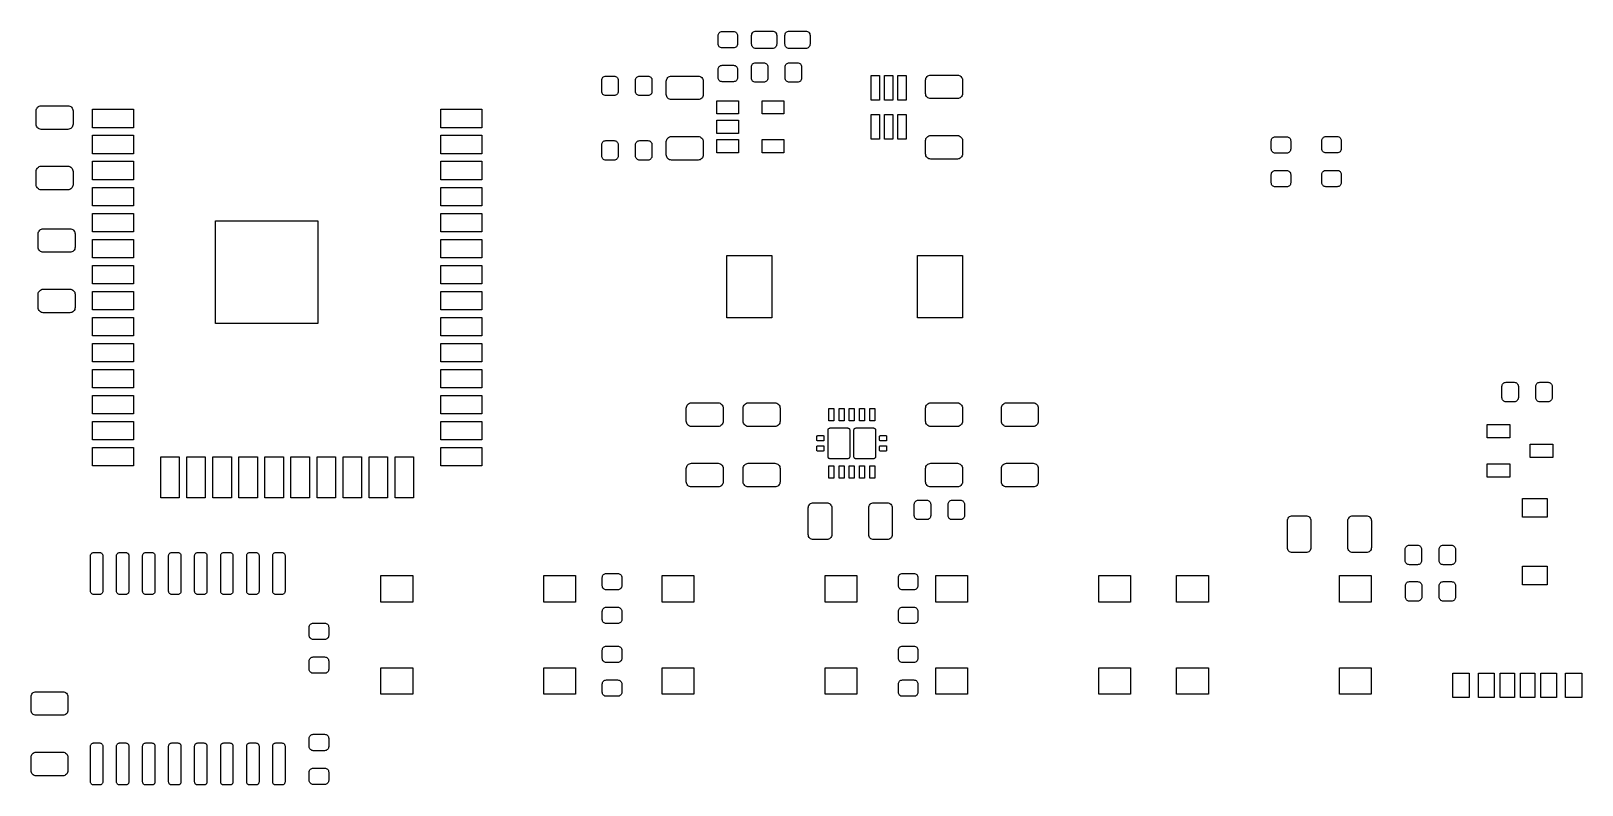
# Model space of a CAD drawing. Extents: x 3.6 to 6.58, y -4.73 to -3.28.
import ezdxf

# ---------------------------------------------------------------- set-up
doc = ezdxf.new("R2010")
doc.units = 0
doc.header["$MEASUREMENT"] = 0
doc.layers.add('BLACK', color=7, linetype='CONTINUOUS')

msp = doc.modelspace()

# ---------------------------------------------------------------- linework, layer by layer
at = {"layer": 'BLACK', "linetype": 'CONTINUOUS'}
for p, q in [((4.92028, -3.29134), (4.92043, -3.2898)), ((4.92028, -3.30709), (4.92028, -3.29134)), ((4.92043, -3.30862), (4.92028, -3.30709)), ((4.92043, -3.2898), (4.92087, -3.28833)), ((4.92087, -3.28833), (4.9216, -3.28696)), ((4.9216, -3.28696), (4.92258, -3.28577)), ((4.92258, -3.28577), (4.92378, -3.28479)), ((4.92378, -3.28479), (4.92514, -3.28406)), ((4.92514, -3.28406), (4.92661, -3.28362)), ((4.92661, -3.28362), (4.92815, -3.28346)), ((4.92815, -3.28346), (4.9498, -3.28346)), ((4.9498, -3.28346), (4.95134, -3.28362)), ((4.95134, -3.28362), (4.95282, -3.28406)), ((4.95282, -3.28406), (4.95418, -3.28479)), ((4.95418, -3.28479), (4.95537, -3.28577)), ((4.95537, -3.28577), (4.95635, -3.28696)), ((4.95635, -3.28696), (4.95708, -3.28833)), ((4.95708, -3.28833), (4.95753, -3.2898)), ((4.95753, -3.2898), (4.95768, -3.29134)), ((4.95768, -3.30709), (4.95753, -3.30862)), ((4.95768, -3.29134), (4.95768, -3.30709)), ((4.98474, -3.29085), (4.9849, -3.28921)), ((4.98474, -3.30758), (4.98474, -3.29085)), ((4.9849, -3.28921), (4.98538, -3.28764)), ((4.98538, -3.28764), (4.98615, -3.2862)), ((4.98615, -3.2862), (4.98719, -3.28493)), ((4.98719, -3.28493), (4.98846, -3.28389)), ((4.98846, -3.28389), (4.98991, -3.28312)), ((4.98991, -3.28312), (4.99148, -3.28264)), ((4.99148, -3.28264), (4.99311, -3.28248)), ((4.99311, -3.28248), (5.02461, -3.28248)), ((5.02461, -3.28248), (5.02624, -3.28264)), ((5.02624, -3.28264), (5.02781, -3.28312)), ((5.02781, -3.28312), (5.02925, -3.28389)), ((5.02925, -3.28389), (5.03052, -3.28493)), ((5.03052, -3.28493), (5.03156, -3.2862)), ((5.03156, -3.2862), (5.03234, -3.28764)), ((5.03234, -3.28764), (5.03281, -3.28921)), ((5.03281, -3.28921), (5.03297, -3.29085)), ((5.03297, -3.29085), (5.03297, -3.30758)), ((5.04872, -3.29085), (5.04888, -3.28921)), ((5.04872, -3.30758), (5.04872, -3.29085)), ((5.04888, -3.28921), (5.04936, -3.28764)), ((5.04936, -3.28764), (5.05013, -3.2862)), ((5.05013, -3.2862), (5.05117, -3.28493)), ((5.05117, -3.28493), (5.05244, -3.28389)), ((5.05244, -3.28389), (5.05389, -3.28312)), ((5.05389, -3.28312), (5.05545, -3.28264)), ((5.05545, -3.28264), (5.05709, -3.28248)), ((5.05709, -3.28248), (5.08858, -3.28248)), ((5.08858, -3.28248), (5.09021, -3.28264)), ((5.09021, -3.28264), (5.09178, -3.28312)), ((5.09178, -3.28312), (5.09323, -3.28389)), ((5.09323, -3.28389), (5.0945, -3.28493)), ((5.0945, -3.28493), (5.09554, -3.2862)), ((5.09554, -3.2862), (5.09631, -3.28764)), ((5.09631, -3.28764), (5.09679, -3.28921)), ((5.09679, -3.28921), (5.09695, -3.29085)), ((5.09695, -3.29085), (5.09695, -3.30758)), ((4.92087, -3.3101), (4.92043, -3.30862)), ((4.9216, -3.31146), (4.92087, -3.3101)), ((4.92258, -3.31265), (4.9216, -3.31146)), ((4.92378, -3.31363), (4.92258, -3.31265)), ((4.92514, -3.31436), (4.92378, -3.31363)), ((4.92661, -3.31481), (4.92514, -3.31436)), ((4.92815, -3.31496), (4.92661, -3.31481)), ((4.9498, -3.31496), (4.92815, -3.31496)), ((4.95134, -3.31481), (4.9498, -3.31496)), ((4.95282, -3.31436), (4.95134, -3.31481)), ((4.95418, -3.31363), (4.95282, -3.31436)), ((4.95537, -3.31265), (4.95418, -3.31363)), ((4.95635, -3.31146), (4.95537, -3.31265)), ((4.95708, -3.3101), (4.95635, -3.31146)), ((4.95753, -3.30862), (4.95708, -3.3101)), ((4.9849, -3.30921), (4.98474, -3.30758)), ((4.98538, -3.31078), (4.9849, -3.30921)), ((4.98615, -3.31223), (4.98538, -3.31078)), ((4.98719, -3.31349), (4.98615, -3.31223)), ((4.98846, -3.31453), (4.98719, -3.31349)), ((4.98991, -3.31531), (4.98846, -3.31453)), ((4.99148, -3.31578), (4.98991, -3.31531)), ((4.99311, -3.31594), (4.99148, -3.31578)), ((5.02461, -3.31594), (4.99311, -3.31594)), ((5.02624, -3.31578), (5.02461, -3.31594)), ((5.02781, -3.31531), (5.02624, -3.31578)), ((5.02925, -3.31453), (5.02781, -3.31531)), ((5.03052, -3.31349), (5.02925, -3.31453)), ((5.03156, -3.31223), (5.03052, -3.31349)), ((5.03234, -3.31078), (5.03156, -3.31223)), ((5.03281, -3.30921), (5.03234, -3.31078)), ((5.03297, -3.30758), (5.03281, -3.30921)), ((5.04888, -3.30921), (5.04872, -3.30758)), ((5.04936, -3.31078), (5.04888, -3.30921)), ((5.05013, -3.31223), (5.04936, -3.31078)), ((5.05117, -3.31349), (5.05013, -3.31223)), ((5.05244, -3.31453), (5.05117, -3.31349)), ((5.05389, -3.31531), (5.05244, -3.31453)), ((5.05545, -3.31578), (5.05389, -3.31531)), ((5.05709, -3.31594), (5.05545, -3.31578)), ((5.08858, -3.31594), (5.05709, -3.31594)), ((5.09021, -3.31578), (5.08858, -3.31594)), ((5.09178, -3.31531), (5.09021, -3.31578)), ((5.09323, -3.31453), (5.09178, -3.31531)), ((5.0945, -3.31349), (5.09323, -3.31453)), ((5.09554, -3.31223), (5.0945, -3.31349)), ((5.09631, -3.31078), (5.09554, -3.31223)), ((5.09679, -3.30921), (5.09631, -3.31078)), ((5.09695, -3.30758), (5.09679, -3.30921)), ((4.92028, -3.3563), (4.92043, -3.35476)), ((4.92028, -3.37205), (4.92028, -3.3563)), ((4.92043, -3.35476), (4.92087, -3.35329)), ((4.92087, -3.35329), (4.9216, -3.35192)), ((4.9216, -3.35192), (4.92258, -3.35073)), ((4.92258, -3.35073), (4.92378, -3.34975)), ((4.92378, -3.34975), (4.92514, -3.34902)), ((4.92514, -3.34902), (4.92661, -3.34858)), ((4.92661, -3.34858), (4.92815, -3.34843)), ((4.92815, -3.34843), (4.9498, -3.34843)), ((4.9498, -3.34843), (4.95134, -3.34858)), ((4.95134, -3.34858), (4.95282, -3.34902)), ((4.95282, -3.34902), (4.95418, -3.34975)), ((4.95418, -3.34975), (4.95537, -3.35073)), ((4.95537, -3.35073), (4.95635, -3.35192)), ((4.95635, -3.35192), (4.95708, -3.35329)), ((4.95708, -3.35329), (4.95753, -3.35476)), ((4.95753, -3.35476), (4.95768, -3.3563)), ((4.95768, -3.3563), (4.95768, -3.37205)), ((4.98425, -3.35138), (4.9844, -3.34984)), ((4.98425, -3.37303), (4.98425, -3.35138)), ((4.9844, -3.34984), (4.98485, -3.34836)), ((4.98485, -3.34836), (4.98558, -3.347)), ((4.98558, -3.347), (4.98656, -3.34581)), ((4.98656, -3.34581), (4.98775, -3.34483)), ((4.98775, -3.34483), (4.98911, -3.3441)), ((4.98911, -3.3441), (4.99059, -3.34366)), ((4.99059, -3.34366), (4.99213, -3.3435)), ((4.99213, -3.3435), (5.00787, -3.3435)), ((5.00787, -3.3435), (5.00941, -3.34366)), ((5.00941, -3.34366), (5.01089, -3.3441)), ((5.01089, -3.3441), (5.01225, -3.34483)), ((5.01225, -3.34483), (5.01344, -3.34581)), ((5.01344, -3.34581), (5.01442, -3.347)), ((5.01442, -3.347), (5.01515, -3.34836)), ((5.01515, -3.34836), (5.0156, -3.34984)), ((5.0156, -3.34984), (5.01575, -3.35138)), ((5.01575, -3.35138), (5.01575, -3.37303)), ((5.04921, -3.35138), (5.04936, -3.34984)), ((5.04921, -3.37303), (5.04921, -3.35138)), ((5.04936, -3.34984), (5.04981, -3.34836)), ((5.04981, -3.34836), (5.05054, -3.347)), ((5.05054, -3.347), (5.05152, -3.34581)), ((5.05152, -3.34581), (5.05271, -3.34483)), ((5.05271, -3.34483), (5.05407, -3.3441)), ((5.05407, -3.3441), (5.05555, -3.34366)), ((5.05555, -3.34366), (5.05709, -3.3435)), ((5.05709, -3.3435), (5.07283, -3.3435)), ((5.07283, -3.3435), (5.07437, -3.34366)), ((5.07437, -3.34366), (5.07585, -3.3441)), ((5.07585, -3.3441), (5.07721, -3.34483)), ((5.07721, -3.34483), (5.0784, -3.34581)), ((5.0784, -3.34581), (5.07938, -3.347)), ((5.07938, -3.347), (5.08011, -3.34836)), ((5.08011, -3.34836), (5.08056, -3.34984)), ((5.08056, -3.34984), (5.08071, -3.35138)), ((5.08071, -3.35138), (5.08071, -3.37303)), ((4.69685, -3.37697), (4.697, -3.37543)), ((4.69685, -3.39862), (4.69685, -3.37697)), ((4.697, -3.37543), (4.69745, -3.37396)), ((4.69745, -3.37396), (4.69818, -3.37259)), ((4.69818, -3.37259), (4.69916, -3.3714)), ((4.69916, -3.3714), (4.70035, -3.37042)), ((4.70035, -3.37042), (4.70171, -3.36969)), ((4.70171, -3.36969), (4.70319, -3.36925)), ((4.70319, -3.36925), (4.70472, -3.36909)), ((4.70472, -3.36909), (4.72047, -3.36909)), ((4.72047, -3.36909), (4.72201, -3.36925)), ((4.72201, -3.36925), (4.72349, -3.36969)), ((4.72349, -3.36969), (4.72485, -3.37042)), ((4.72485, -3.37042), (4.72604, -3.3714)), ((4.72604, -3.3714), (4.72702, -3.37259)), ((4.72702, -3.37259), (4.72775, -3.37396)), ((4.72775, -3.37396), (4.7282, -3.37543)), ((4.7282, -3.37543), (4.72835, -3.37697)), ((4.72835, -3.37697), (4.72835, -3.39862)), ((4.76181, -3.37697), (4.76196, -3.37543)), ((4.76181, -3.39862), (4.76181, -3.37697)), ((4.76196, -3.37543), (4.76241, -3.37396)), ((4.76241, -3.37396), (4.76314, -3.37259)), ((4.76314, -3.37259), (4.76412, -3.3714)), ((4.76412, -3.3714), (4.76531, -3.37042)), ((4.76531, -3.37042), (4.76667, -3.36969)), ((4.76667, -3.36969), (4.76815, -3.36925)), ((4.76815, -3.36925), (4.76969, -3.36909)), ((4.76969, -3.36909), (4.78543, -3.36909)), ((4.78543, -3.36909), (4.78697, -3.36925)), ((4.78697, -3.36925), (4.78845, -3.36969)), ((4.78845, -3.36969), (4.78981, -3.37042)), ((4.78981, -3.37042), (4.791, -3.3714)), ((4.791, -3.3714), (4.79198, -3.37259)), ((4.79198, -3.37259), (4.79271, -3.37396)), ((4.79271, -3.37396), (4.79316, -3.37543)), ((4.79316, -3.37543), (4.79331, -3.37697)), ((4.79331, -3.37697), (4.79331, -3.39862)), ((4.82087, -3.37894), (4.82106, -3.37702)), ((4.82087, -3.40453), (4.82087, -3.37894)), ((4.82106, -3.37702), (4.82162, -3.37517)), ((4.82162, -3.37517), (4.82252, -3.37347)), ((4.82252, -3.37347), (4.82375, -3.37198)), ((4.82375, -3.37198), (4.82524, -3.37075)), ((4.82524, -3.37075), (4.82694, -3.36984)), ((4.82694, -3.36984), (4.82879, -3.36928)), ((4.82879, -3.36928), (4.83071, -3.36909)), ((4.83071, -3.36909), (4.88189, -3.36909)), ((4.88189, -3.36909), (4.88381, -3.36928)), ((4.88381, -3.36928), (4.88566, -3.36984)), ((4.88566, -3.36984), (4.88736, -3.37075)), ((4.88736, -3.37075), (4.88885, -3.37198)), ((4.88885, -3.37198), (4.89007, -3.37347)), ((4.89007, -3.37347), (4.89098, -3.37517)), ((4.89098, -3.37517), (4.89154, -3.37702)), ((4.89154, -3.37702), (4.89173, -3.37894)), ((4.89173, -3.37894), (4.89173, -3.40453)), ((4.92043, -3.37358), (4.92028, -3.37205)), ((4.92087, -3.37506), (4.92043, -3.37358)), ((4.9216, -3.37642), (4.92087, -3.37506)), ((4.92258, -3.37762), (4.9216, -3.37642)), ((4.92378, -3.37859), (4.92258, -3.37762)), ((4.92514, -3.37932), (4.92378, -3.37859)), ((4.92661, -3.37977), (4.92514, -3.37932)), ((4.92815, -3.37992), (4.92661, -3.37977)), ((4.9498, -3.37992), (4.92815, -3.37992)), ((4.95134, -3.37977), (4.9498, -3.37992)), ((4.95282, -3.37932), (4.95134, -3.37977)), ((4.95418, -3.37859), (4.95282, -3.37932)), ((4.95537, -3.37762), (4.95418, -3.37859)), ((4.95635, -3.37642), (4.95537, -3.37762)), ((4.95708, -3.37506), (4.95635, -3.37642)), ((4.95753, -3.37358), (4.95708, -3.37506)), ((4.95768, -3.37205), (4.95753, -3.37358)), ((4.9844, -3.37457), (4.98425, -3.37303)), ((4.98485, -3.37604), (4.9844, -3.37457)), ((4.98558, -3.37741), (4.98485, -3.37604)), ((4.98656, -3.3786), (4.98558, -3.37741)), ((4.98775, -3.37958), (4.98656, -3.3786)), ((4.98911, -3.38031), (4.98775, -3.37958)), ((4.99059, -3.38075), (4.98911, -3.38031)), ((4.99213, -3.38091), (4.99059, -3.38075)), ((5.00787, -3.38091), (4.99213, -3.38091)), ((5.00941, -3.38075), (5.00787, -3.38091)), ((5.01089, -3.38031), (5.00941, -3.38075)), ((5.01225, -3.37958), (5.01089, -3.38031)), ((5.01344, -3.3786), (5.01225, -3.37958)), ((5.01442, -3.37741), (5.01344, -3.3786)), ((5.01515, -3.37604), (5.01442, -3.37741)), ((5.0156, -3.37457), (5.01515, -3.37604)), ((5.01575, -3.37303), (5.0156, -3.37457)), ((5.04936, -3.37457), (5.04921, -3.37303)), ((5.04981, -3.37604), (5.04936, -3.37457)), ((5.05054, -3.37741), (5.04981, -3.37604)), ((5.05152, -3.3786), (5.05054, -3.37741)), ((5.05271, -3.37958), (5.05152, -3.3786)), ((5.05407, -3.38031), (5.05271, -3.37958)), ((5.05555, -3.38075), (5.05407, -3.38031)), ((5.05709, -3.38091), (5.05555, -3.38075)), ((5.07283, -3.38091), (5.05709, -3.38091)), ((5.07437, -3.38075), (5.07283, -3.38091)), ((5.07585, -3.38031), (5.07437, -3.38075)), ((5.07721, -3.37958), (5.07585, -3.38031)), ((5.0784, -3.3786), (5.07721, -3.37958)), ((5.07938, -3.37741), (5.0784, -3.3786)), ((5.08011, -3.37604), (5.07938, -3.37741)), ((5.08056, -3.37457), (5.08011, -3.37604)), ((5.08071, -3.37303), (5.08056, -3.37457)), ((5.21457, -3.41535), (5.21457, -3.36811)), ((5.21457, -3.36811), (5.23031, -3.36811)), ((5.23031, -3.36811), (5.23031, -3.41535)), ((5.24016, -3.41535), (5.24016, -3.36811)), ((5.24016, -3.36811), (5.25591, -3.36811)), ((5.25591, -3.36811), (5.25591, -3.41535)), ((5.26575, -3.41535), (5.26575, -3.36811)), ((5.26575, -3.36811), (5.2815, -3.36811)), ((5.2815, -3.36811), (5.2815, -3.41535)), ((5.3189, -3.37697), (5.31909, -3.37505)), ((5.3189, -3.40256), (5.3189, -3.37697)), ((5.31909, -3.37505), (5.31965, -3.3732)), ((5.31965, -3.3732), (5.32056, -3.3715)), ((5.32056, -3.3715), (5.32178, -3.37001)), ((5.32178, -3.37001), (5.32327, -3.36878)), ((5.32327, -3.36878), (5.32497, -3.36788)), ((5.32497, -3.36788), (5.32682, -3.36732)), ((5.32682, -3.36732), (5.32874, -3.36713)), ((5.32874, -3.36713), (5.37992, -3.36713)), ((5.37992, -3.36713), (5.38184, -3.36732)), ((5.38184, -3.36732), (5.38369, -3.36788)), ((5.38369, -3.36788), (5.38539, -3.36878)), ((5.38539, -3.36878), (5.38688, -3.37001)), ((5.38688, -3.37001), (5.38811, -3.3715)), ((5.38811, -3.3715), (5.38901, -3.3732)), ((5.38901, -3.3732), (5.38957, -3.37505)), ((5.38957, -3.37505), (5.38976, -3.37697)), ((5.38976, -3.37697), (5.38976, -3.40256)), ((3.61631, -3.42693), (3.61816, -3.42637)), ((3.61816, -3.42637), (3.62008, -3.42618)), ((3.62008, -3.42618), (3.67126, -3.42618)), ((3.67126, -3.42618), (3.67318, -3.42637)), ((3.67318, -3.42637), (3.67503, -3.42693)), ((4.697, -3.40016), (4.69685, -3.39862)), ((4.69745, -3.40164), (4.697, -3.40016)), ((4.69818, -3.403), (4.69745, -3.40164)), ((4.69916, -3.40419), (4.69818, -3.403)), ((4.70035, -3.40517), (4.69916, -3.40419)), ((4.70171, -3.4059), (4.70035, -3.40517)), ((4.70319, -3.40634), (4.70171, -3.4059)), ((4.70472, -3.4065), (4.70319, -3.40634)), ((4.72047, -3.4065), (4.70472, -3.4065)), ((4.72201, -3.40634), (4.72047, -3.4065)), ((4.72349, -3.4059), (4.72201, -3.40634)), ((4.72485, -3.40517), (4.72349, -3.4059)), ((4.72604, -3.40419), (4.72485, -3.40517)), ((4.72702, -3.403), (4.72604, -3.40419)), ((4.72775, -3.40164), (4.72702, -3.403)), ((4.7282, -3.40016), (4.72775, -3.40164)), ((4.72835, -3.39862), (4.7282, -3.40016)), ((4.76196, -3.40016), (4.76181, -3.39862)), ((4.76241, -3.40164), (4.76196, -3.40016)), ((4.76314, -3.403), (4.76241, -3.40164)), ((4.76412, -3.40419), (4.76314, -3.403)), ((4.76531, -3.40517), (4.76412, -3.40419)), ((4.76667, -3.4059), (4.76531, -3.40517)), ((4.76815, -3.40634), (4.76667, -3.4059)), ((4.76969, -3.4065), (4.76815, -3.40634)), ((4.78543, -3.4065), (4.76969, -3.4065)), ((4.78697, -3.40634), (4.78543, -3.4065)), ((4.78845, -3.4059), (4.78697, -3.40634)), ((4.78981, -3.40517), (4.78845, -3.4059)), ((4.791, -3.40419), (4.78981, -3.40517)), ((4.79198, -3.403), (4.791, -3.40419)), ((4.79271, -3.40164), (4.79198, -3.403)), ((4.79316, -3.40016), (4.79271, -3.40164)), ((4.79331, -3.39862), (4.79316, -3.40016)), ((4.82106, -3.40645), (4.82087, -3.40453)), ((4.82162, -3.40829), (4.82106, -3.40645)), ((4.82252, -3.41), (4.82162, -3.40829)), ((4.82375, -3.41149), (4.82252, -3.41)), ((4.82524, -3.41271), (4.82375, -3.41149)), ((4.82694, -3.41362), (4.82524, -3.41271)), ((4.82879, -3.41418), (4.82694, -3.41362)), ((4.83071, -3.41437), (4.82879, -3.41418)), ((4.88189, -3.41437), (4.83071, -3.41437)), ((4.88381, -3.41418), (4.88189, -3.41437)), ((4.88566, -3.41362), (4.88381, -3.41418)), ((4.88736, -3.41271), (4.88566, -3.41362)), ((4.88885, -3.41149), (4.88736, -3.41271)), ((4.89007, -3.41), (4.88885, -3.41149)), ((4.89098, -3.40829), (4.89007, -3.41)), ((4.89154, -3.40645), (4.89098, -3.40829)), ((4.89173, -3.40453), (4.89154, -3.40645)), ((4.91811, -3.44193), (4.91811, -3.41634)), ((4.91811, -3.41634), (4.95984, -3.41634)), ((4.95984, -3.41634), (4.95984, -3.44193)), ((5.00472, -3.44193), (5.00472, -3.41634)), ((5.00472, -3.41634), (5.04646, -3.41634)), ((5.04646, -3.41634), (5.04646, -3.44193)), ((5.23031, -3.41535), (5.21457, -3.41535)), ((5.25591, -3.41535), (5.24016, -3.41535)), ((5.2815, -3.41535), (5.26575, -3.41535)), ((5.31909, -3.40448), (5.3189, -3.40256)), ((5.31965, -3.40633), (5.31909, -3.40448)), ((5.32056, -3.40803), (5.31965, -3.40633)), ((5.32178, -3.40952), (5.32056, -3.40803)), ((5.32327, -3.41074), (5.32178, -3.40952)), ((5.32497, -3.41165), (5.32327, -3.41074)), ((5.32682, -3.41221), (5.32497, -3.41165)), ((5.32874, -3.4124), (5.32682, -3.41221)), ((5.37992, -3.4124), (5.32874, -3.4124)), ((5.38184, -3.41221), (5.37992, -3.4124)), ((5.38369, -3.41165), (5.38184, -3.41221)), ((5.38539, -3.41074), (5.38369, -3.41165)), ((5.38688, -3.40952), (5.38539, -3.41074)), ((5.38811, -3.40803), (5.38688, -3.40952)), ((5.38901, -3.40633), (5.38811, -3.40803)), ((5.38957, -3.40448), (5.38901, -3.40633)), ((5.38976, -3.40256), (5.38957, -3.40448)), ((3.61024, -3.43602), (3.61043, -3.4341)), ((3.61024, -3.46161), (3.61024, -3.43602)), ((3.61043, -3.4341), (3.61099, -3.43226)), ((3.61099, -3.43226), (3.61189, -3.43056)), ((3.61189, -3.43056), (3.61312, -3.42906)), ((3.61312, -3.42906), (3.61461, -3.42784)), ((3.61461, -3.42784), (3.61631, -3.42693)), ((3.67503, -3.42693), (3.67673, -3.42784)), ((3.67673, -3.42784), (3.67822, -3.42906)), ((3.67822, -3.42906), (3.67944, -3.43056)), ((3.67944, -3.43056), (3.68035, -3.43226)), ((3.68035, -3.43226), (3.68091, -3.4341)), ((3.68091, -3.4341), (3.6811, -3.43602)), ((3.6811, -3.43602), (3.6811, -3.46161)), ((3.7185, -3.46831), (3.7185, -3.43287)), ((3.7185, -3.43287), (3.79724, -3.43287)), ((3.79724, -3.43287), (3.79724, -3.46831)), ((4.3878, -3.46831), (4.3878, -3.43287)), ((4.3878, -3.43287), (4.46654, -3.43287)), ((4.46654, -3.43287), (4.46654, -3.46831)), ((4.95984, -3.44193), (4.91811, -3.44193)), ((4.91811, -3.47933), (4.91811, -3.45374)), ((4.91811, -3.45374), (4.95984, -3.45374)), ((4.95984, -3.45374), (4.95984, -3.47933)), ((5.04646, -3.44193), (5.00472, -3.44193)), ((5.21457, -3.49016), (5.21457, -3.44291)), ((5.21457, -3.44291), (5.23031, -3.44291)), ((5.23031, -3.44291), (5.23031, -3.49016)), ((5.24016, -3.49016), (5.24016, -3.44291)), ((5.24016, -3.44291), (5.25591, -3.44291)), ((5.25591, -3.44291), (5.25591, -3.49016)), ((5.26575, -3.49016), (5.26575, -3.44291)), ((5.26575, -3.44291), (5.2815, -3.44291)), ((5.2815, -3.44291), (5.2815, -3.49016)), ((3.61043, -3.46353), (3.61024, -3.46161)), ((3.61099, -3.46538), (3.61043, -3.46353)), ((3.61189, -3.46708), (3.61099, -3.46538)), ((3.61312, -3.46857), (3.61189, -3.46708)), ((3.61461, -3.4698), (3.61312, -3.46857)), ((3.61631, -3.47071), (3.61461, -3.4698)), ((3.61816, -3.47127), (3.61631, -3.47071)), ((3.62008, -3.47146), (3.61816, -3.47127)), ((3.67126, -3.47146), (3.62008, -3.47146)), ((3.67318, -3.47127), (3.67126, -3.47146)), ((3.67503, -3.47071), (3.67318, -3.47127)), ((3.67673, -3.4698), (3.67503, -3.47071)), ((3.67822, -3.46857), (3.67673, -3.4698)), ((3.67944, -3.46708), (3.67822, -3.46857)), ((3.68035, -3.46538), (3.67944, -3.46708)), ((3.68091, -3.46353), (3.68035, -3.46538)), ((3.6811, -3.46161), (3.68091, -3.46353)), ((3.79724, -3.46831), (3.7185, -3.46831)), ((3.7185, -3.51831), (3.7185, -3.48287)), ((3.7185, -3.48287), (3.79724, -3.48287)), ((3.79724, -3.48287), (3.79724, -3.51831)), ((4.46654, -3.46831), (4.3878, -3.46831)), ((4.3878, -3.51831), (4.3878, -3.48287)), ((4.3878, -3.48287), (4.46654, -3.48287)), ((4.46654, -3.48287), (4.46654, -3.51831)), ((4.82524, -3.48689), (4.82694, -3.48599)), ((4.82694, -3.48599), (4.82879, -3.48543)), ((4.82879, -3.48543), (4.83071, -3.48524)), ((4.83071, -3.48524), (4.88189, -3.48524)), ((4.88189, -3.48524), (4.88381, -3.48543)), ((4.88381, -3.48543), (4.88566, -3.48599)), ((4.88566, -3.48599), (4.88736, -3.48689)), ((4.95984, -3.47933), (4.91811, -3.47933)), ((5.32178, -3.48615), (5.32327, -3.48493)), ((5.32327, -3.48493), (5.32497, -3.48402)), ((5.32497, -3.48402), (5.32682, -3.48346)), ((5.32682, -3.48346), (5.32874, -3.48327)), ((5.32874, -3.48327), (5.37992, -3.48327)), ((5.37992, -3.48327), (5.38184, -3.48346)), ((5.38184, -3.48346), (5.38369, -3.48402)), ((5.38369, -3.48402), (5.38539, -3.48493)), ((5.38539, -3.48493), (5.38688, -3.48615)), ((5.98786, -3.48617), (5.98934, -3.48572)), ((5.98934, -3.48572), (5.99087, -3.48557)), ((5.99087, -3.48557), (6.01253, -3.48557)), ((6.01253, -3.48557), (6.01406, -3.48572)), ((6.01406, -3.48572), (6.01554, -3.48617)), ((6.0836, -3.4866), (6.08496, -3.48587)), ((6.08496, -3.48587), (6.08644, -3.48542)), ((6.08644, -3.48542), (6.08797, -3.48527)), ((6.08797, -3.48527), (6.10963, -3.48527)), ((6.10963, -3.48527), (6.11116, -3.48542)), ((6.11116, -3.48542), (6.11264, -3.48587)), ((6.11264, -3.48587), (6.114, -3.4866)), ((4.69685, -3.50098), (4.697, -3.49945)), ((4.69685, -3.52264), (4.69685, -3.50098)), ((4.697, -3.49945), (4.69745, -3.49797)), ((4.69745, -3.49797), (4.69818, -3.49661)), ((4.69818, -3.49661), (4.69916, -3.49542)), ((4.69916, -3.49542), (4.70035, -3.49444)), ((4.70035, -3.49444), (4.70171, -3.49371)), ((4.70171, -3.49371), (4.70319, -3.49326)), ((4.70319, -3.49326), (4.70472, -3.49311)), ((4.70472, -3.49311), (4.72047, -3.49311)), ((4.72047, -3.49311), (4.72201, -3.49326)), ((4.72201, -3.49326), (4.72349, -3.49371)), ((4.72349, -3.49371), (4.72485, -3.49444)), ((4.72485, -3.49444), (4.72604, -3.49542)), ((4.72604, -3.49542), (4.72702, -3.49661)), ((4.72702, -3.49661), (4.72775, -3.49797)), ((4.72775, -3.49797), (4.7282, -3.49945)), ((4.7282, -3.49945), (4.72835, -3.50098)), ((4.72835, -3.50098), (4.72835, -3.52264)), ((4.76181, -3.50098), (4.76196, -3.49945)), ((4.76181, -3.52264), (4.76181, -3.50098)), ((4.76196, -3.49945), (4.76241, -3.49797)), ((4.76241, -3.49797), (4.76314, -3.49661)), ((4.76314, -3.49661), (4.76412, -3.49542)), ((4.76412, -3.49542), (4.76531, -3.49444)), ((4.76531, -3.49444), (4.76667, -3.49371)), ((4.76667, -3.49371), (4.76815, -3.49326)), ((4.76815, -3.49326), (4.76969, -3.49311)), ((4.76969, -3.49311), (4.78543, -3.49311)), ((4.78543, -3.49311), (4.78697, -3.49326)), ((4.78697, -3.49326), (4.78845, -3.49371)), ((4.78845, -3.49371), (4.78981, -3.49444)), ((4.78981, -3.49444), (4.791, -3.49542)), ((4.791, -3.49542), (4.79198, -3.49661)), ((4.79198, -3.49661), (4.79271, -3.49797)), ((4.79271, -3.49797), (4.79316, -3.49945)), ((4.79316, -3.49945), (4.79331, -3.50098)), ((4.79331, -3.50098), (4.79331, -3.52264)), ((4.82087, -3.49508), (4.82106, -3.49316)), ((4.82087, -3.52067), (4.82087, -3.49508)), ((4.82106, -3.49316), (4.82162, -3.49131)), ((4.82162, -3.49131), (4.82252, -3.48961)), ((4.82252, -3.48961), (4.82375, -3.48812)), ((4.82375, -3.48812), (4.82524, -3.48689)), ((4.88736, -3.48689), (4.88885, -3.48812)), ((4.88885, -3.48812), (4.89007, -3.48961)), ((4.89007, -3.48961), (4.89098, -3.49131)), ((4.89098, -3.49131), (4.89154, -3.49316)), ((4.89154, -3.49316), (4.89173, -3.49508)), ((4.89173, -3.49508), (4.89173, -3.52067)), ((4.91811, -3.51673), (4.91811, -3.49114)), ((4.91811, -3.49114), (4.95984, -3.49114)), ((4.95984, -3.49114), (4.95984, -3.51673)), ((5.00472, -3.51673), (5.00472, -3.49114)), ((5.00472, -3.49114), (5.04646, -3.49114)), ((5.04646, -3.49114), (5.04646, -3.51673)), ((5.23031, -3.49016), (5.21457, -3.49016)), ((5.25591, -3.49016), (5.24016, -3.49016)), ((5.2815, -3.49016), (5.26575, -3.49016)), ((5.3189, -3.49311), (5.31909, -3.49119)), ((5.3189, -3.5187), (5.3189, -3.49311)), ((5.31909, -3.49119), (5.31965, -3.48934)), ((5.31965, -3.48934), (5.32056, -3.48764)), ((5.32056, -3.48764), (5.32178, -3.48615)), ((5.38688, -3.48615), (5.38811, -3.48764)), ((5.38811, -3.48764), (5.38901, -3.48934)), ((5.38901, -3.48934), (5.38957, -3.49119)), ((5.38957, -3.49119), (5.38976, -3.49311)), ((5.38976, -3.49311), (5.38976, -3.5187)), ((5.983, -3.49345), (5.98315, -3.49191)), ((5.983, -3.50919), (5.983, -3.49345)), ((5.98315, -3.51073), (5.983, -3.50919)), ((5.98315, -3.49191), (5.9836, -3.49043)), ((5.9836, -3.51221), (5.98315, -3.51073)), ((5.9836, -3.49043), (5.98433, -3.48907)), ((5.98433, -3.51357), (5.9836, -3.51221)), ((5.98433, -3.48907), (5.98531, -3.48788)), ((5.98531, -3.51476), (5.98433, -3.51357)), ((5.98531, -3.48788), (5.9865, -3.4869)), ((5.9865, -3.51574), (5.98531, -3.51476)), ((5.9865, -3.4869), (5.98786, -3.48617)), ((5.98786, -3.51647), (5.9865, -3.51574)), ((6.01554, -3.48617), (6.0169, -3.4869)), ((6.0169, -3.51574), (6.01554, -3.51647)), ((6.0169, -3.4869), (6.01809, -3.48788)), ((6.01809, -3.51476), (6.0169, -3.51574)), ((6.01809, -3.48788), (6.01907, -3.48907)), ((6.01907, -3.51357), (6.01809, -3.51476)), ((6.01907, -3.48907), (6.0198, -3.49043)), ((6.0198, -3.51221), (6.01907, -3.51357)), ((6.0198, -3.49043), (6.02025, -3.49191)), ((6.02025, -3.51073), (6.0198, -3.51221)), ((6.02025, -3.49191), (6.0204, -3.49345)), ((6.0204, -3.50919), (6.02025, -3.51073)), ((6.0204, -3.49345), (6.0204, -3.50919)), ((6.0801, -3.49315), (6.08025, -3.49161)), ((6.0801, -3.50889), (6.0801, -3.49315)), ((6.08025, -3.51043), (6.0801, -3.50889)), ((6.08025, -3.49161), (6.0807, -3.49013)), ((6.0807, -3.51191), (6.08025, -3.51043)), ((6.0807, -3.49013), (6.08143, -3.48877)), ((6.08143, -3.51327), (6.0807, -3.51191)), ((6.08143, -3.48877), (6.08241, -3.48758)), ((6.08241, -3.51446), (6.08143, -3.51327)), ((6.08241, -3.48758), (6.0836, -3.4866)), ((6.0836, -3.51544), (6.08241, -3.51446)), ((6.08496, -3.51617), (6.0836, -3.51544)), ((6.114, -3.51544), (6.11264, -3.51617)), ((6.114, -3.4866), (6.11519, -3.48758)), ((6.11519, -3.51446), (6.114, -3.51544)), ((6.11519, -3.48758), (6.11617, -3.48877)), ((6.11617, -3.51327), (6.11519, -3.51446)), ((6.11617, -3.48877), (6.1169, -3.49013)), ((6.1169, -3.51191), (6.11617, -3.51327)), ((6.1169, -3.49013), (6.11735, -3.49161)), ((6.11735, -3.51043), (6.1169, -3.51191)), ((6.11735, -3.49161), (6.1175, -3.49315)), ((6.1175, -3.50889), (6.11735, -3.51043)), ((6.1175, -3.49315), (6.1175, -3.50889)), ((3.61189, -3.5467), (3.61312, -3.54521)), ((3.61312, -3.54521), (3.61461, -3.54398)), ((3.61461, -3.54398), (3.61631, -3.54307)), ((3.61631, -3.54307), (3.61816, -3.54251)), ((3.61816, -3.54251), (3.62008, -3.54232)), ((3.62008, -3.54232), (3.67126, -3.54232)), ((3.67126, -3.54232), (3.67318, -3.54251)), ((3.67318, -3.54251), (3.67503, -3.54307)), ((3.67503, -3.54307), (3.67673, -3.54398)), ((3.67673, -3.54398), (3.67822, -3.54521)), ((3.67822, -3.54521), (3.67944, -3.5467)), ((3.79724, -3.51831), (3.7185, -3.51831)), ((3.7185, -3.56831), (3.7185, -3.53287)), ((3.7185, -3.53287), (3.79724, -3.53287)), ((3.79724, -3.53287), (3.79724, -3.56831)), ((4.46654, -3.51831), (4.3878, -3.51831)), ((4.3878, -3.56831), (4.3878, -3.53287)), ((4.3878, -3.53287), (4.46654, -3.53287)), ((4.46654, -3.53287), (4.46654, -3.56831)), ((4.697, -3.52417), (4.69685, -3.52264)), ((4.69745, -3.52565), (4.697, -3.52417)), ((4.69818, -3.52701), (4.69745, -3.52565)), ((4.69916, -3.52821), (4.69818, -3.52701)), ((4.70035, -3.52918), (4.69916, -3.52821)), ((4.70171, -3.52991), (4.70035, -3.52918)), ((4.70319, -3.53036), (4.70171, -3.52991)), ((4.70472, -3.53051), (4.70319, -3.53036)), ((4.72047, -3.53051), (4.70472, -3.53051)), ((4.72201, -3.53036), (4.72047, -3.53051)), ((4.72349, -3.52991), (4.72201, -3.53036)), ((4.72485, -3.52918), (4.72349, -3.52991)), ((4.72604, -3.52821), (4.72485, -3.52918)), ((4.72702, -3.52701), (4.72604, -3.52821)), ((4.72775, -3.52565), (4.72702, -3.52701)), ((4.7282, -3.52417), (4.72775, -3.52565)), ((4.72835, -3.52264), (4.7282, -3.52417)), ((4.76196, -3.52417), (4.76181, -3.52264)), ((4.76241, -3.52565), (4.76196, -3.52417)), ((4.76314, -3.52701), (4.76241, -3.52565)), ((4.76412, -3.52821), (4.76314, -3.52701)), ((4.76531, -3.52918), (4.76412, -3.52821)), ((4.76667, -3.52991), (4.76531, -3.52918)), ((4.76815, -3.53036), (4.76667, -3.52991)), ((4.76969, -3.53051), (4.76815, -3.53036)), ((4.78543, -3.53051), (4.76969, -3.53051)), ((4.78697, -3.53036), (4.78543, -3.53051)), ((4.78845, -3.52991), (4.78697, -3.53036)), ((4.78981, -3.52918), (4.78845, -3.52991)), ((4.791, -3.52821), (4.78981, -3.52918)), ((4.79198, -3.52701), (4.791, -3.52821)), ((4.79271, -3.52565), (4.79198, -3.52701)), ((4.79316, -3.52417), (4.79271, -3.52565)), ((4.79331, -3.52264), (4.79316, -3.52417)), ((4.82106, -3.52259), (4.82087, -3.52067)), ((4.82162, -3.52444), (4.82106, -3.52259)), ((4.82252, -3.52614), (4.82162, -3.52444)), ((4.82375, -3.52763), (4.82252, -3.52614)), ((4.82524, -3.52885), (4.82375, -3.52763)), ((4.82694, -3.52976), (4.82524, -3.52885)), ((4.82879, -3.53032), (4.82694, -3.52976)), ((4.83071, -3.53051), (4.82879, -3.53032)), ((4.88189, -3.53051), (4.83071, -3.53051)), ((4.88381, -3.53032), (4.88189, -3.53051)), ((4.88566, -3.52976), (4.88381, -3.53032)), ((4.88736, -3.52885), (4.88566, -3.52976)), ((4.88885, -3.52763), (4.88736, -3.52885)), ((4.89007, -3.52614), (4.88885, -3.52763)), ((4.89098, -3.52444), (4.89007, -3.52614)), ((4.89154, -3.52259), (4.89098, -3.52444)), ((4.89173, -3.52067), (4.89154, -3.52259)), ((4.95984, -3.51673), (4.91811, -3.51673)), ((5.04646, -3.51673), (5.00472, -3.51673)), ((5.31909, -3.52062), (5.3189, -3.5187)), ((5.31965, -3.52247), (5.31909, -3.52062)), ((5.32056, -3.52417), (5.31965, -3.52247)), ((5.32178, -3.52566), (5.32056, -3.52417)), ((5.32327, -3.52688), (5.32178, -3.52566)), ((5.32497, -3.52779), (5.32327, -3.52688)), ((5.32682, -3.52835), (5.32497, -3.52779)), ((5.32874, -3.52854), (5.32682, -3.52835)), ((5.37992, -3.52854), (5.32874, -3.52854)), ((5.38184, -3.52835), (5.37992, -3.52854)), ((5.38369, -3.52779), (5.38184, -3.52835)), ((5.38539, -3.52688), (5.38369, -3.52779)), ((5.38688, -3.52566), (5.38539, -3.52688)), ((5.38811, -3.52417), (5.38688, -3.52566)), ((5.38901, -3.52247), (5.38811, -3.52417)), ((5.38957, -3.52062), (5.38901, -3.52247)), ((5.38976, -3.5187), (5.38957, -3.52062)), ((5.98934, -3.51692), (5.98786, -3.51647)), ((5.99087, -3.51707), (5.98934, -3.51692)), ((6.01253, -3.51707), (5.99087, -3.51707)), ((6.01406, -3.51692), (6.01253, -3.51707)), ((6.01554, -3.51647), (6.01406, -3.51692)), ((6.08644, -3.51662), (6.08496, -3.51617)), ((6.08797, -3.51677), (6.08644, -3.51662)), ((6.10963, -3.51677), (6.08797, -3.51677)), ((6.11116, -3.51662), (6.10963, -3.51677)), ((6.11264, -3.51617), (6.11116, -3.51662)), ((3.61024, -3.55217), (3.61043, -3.55025)), ((3.61024, -3.57776), (3.61024, -3.55217)), ((3.61043, -3.55025), (3.61099, -3.5484)), ((3.61099, -3.5484), (3.61189, -3.5467)), ((3.67944, -3.5467), (3.68035, -3.5484)), ((3.68035, -3.5484), (3.68091, -3.55025)), ((3.68091, -3.55025), (3.6811, -3.55217)), ((3.6811, -3.55217), (3.6811, -3.57776)), ((3.79724, -3.56831), (3.7185, -3.56831)), ((4.46654, -3.56831), (4.3878, -3.56831)), ((5.983, -3.55841), (5.98315, -3.55687)), ((5.983, -3.57415), (5.983, -3.55841)), ((5.98315, -3.57569), (5.983, -3.57415)), ((5.98315, -3.55687), (5.9836, -3.55539)), ((5.9836, -3.55539), (5.98433, -3.55403)), ((5.98433, -3.55403), (5.98531, -3.55284)), ((5.98531, -3.55284), (5.9865, -3.55186)), ((5.9865, -3.55186), (5.98786, -3.55113)), ((5.98786, -3.55113), (5.98934, -3.55068)), ((5.98934, -3.55068), (5.99087, -3.55053)), ((5.99087, -3.55053), (6.01253, -3.55053)), ((6.01253, -3.55053), (6.01406, -3.55068)), ((6.01406, -3.55068), (6.01554, -3.55113)), ((6.01554, -3.55113), (6.0169, -3.55186)), ((6.0169, -3.55186), (6.01809, -3.55284)), ((6.01809, -3.55284), (6.01907, -3.55403)), ((6.01907, -3.55403), (6.0198, -3.55539)), ((6.0198, -3.55539), (6.02025, -3.55687)), ((6.02025, -3.55687), (6.0204, -3.55841)), ((6.0204, -3.57415), (6.02025, -3.57569)), ((6.0204, -3.55841), (6.0204, -3.57415)), ((6.0801, -3.55811), (6.08025, -3.55657)), ((6.0801, -3.57385), (6.0801, -3.55811)), ((6.08025, -3.57539), (6.0801, -3.57385)), ((6.08025, -3.55657), (6.0807, -3.55509)), ((6.0807, -3.57687), (6.08025, -3.57539)), ((6.0807, -3.55509), (6.08143, -3.55373)), ((6.08143, -3.55373), (6.08241, -3.55254)), ((6.08241, -3.55254), (6.0836, -3.55156)), ((6.0836, -3.55156), (6.08496, -3.55083)), ((6.08496, -3.55083), (6.08644, -3.55038)), ((6.08644, -3.55038), (6.08797, -3.55023)), ((6.08797, -3.55023), (6.10963, -3.55023)), ((6.10963, -3.55023), (6.11116, -3.55038)), ((6.11116, -3.55038), (6.11264, -3.55083)), ((6.11264, -3.55083), (6.114, -3.55156)), ((6.114, -3.55156), (6.11519, -3.55254)), ((6.11519, -3.55254), (6.11617, -3.55373)), ((6.11617, -3.55373), (6.1169, -3.55509)), ((6.1169, -3.55509), (6.11735, -3.55657)), ((6.11735, -3.57539), (6.1169, -3.57687)), ((6.11735, -3.55657), (6.1175, -3.55811)), ((6.1175, -3.57385), (6.11735, -3.57539)), ((6.1175, -3.55811), (6.1175, -3.57385)), ((3.61043, -3.57968), (3.61024, -3.57776)), ((3.61099, -3.58152), (3.61043, -3.57968)), ((3.61189, -3.58322), (3.61099, -3.58152)), ((3.61312, -3.58472), (3.61189, -3.58322)), ((3.61461, -3.58594), (3.61312, -3.58472)), ((3.61631, -3.58685), (3.61461, -3.58594)), ((3.61816, -3.58741), (3.61631, -3.58685)), ((3.62008, -3.5876), (3.61816, -3.58741)), ((3.67126, -3.5876), (3.62008, -3.5876)), ((3.67318, -3.58741), (3.67126, -3.5876)), ((3.67503, -3.58685), (3.67318, -3.58741)), ((3.67673, -3.58594), (3.67503, -3.58685)), ((3.67822, -3.58472), (3.67673, -3.58594)), ((3.67944, -3.58322), (3.67822, -3.58472)), ((3.68035, -3.58152), (3.67944, -3.58322)), ((3.68091, -3.57968), (3.68035, -3.58152)), ((3.6811, -3.57776), (3.68091, -3.57968)), ((3.7185, -3.61831), (3.7185, -3.58287)), ((3.7185, -3.58287), (3.79724, -3.58287)), ((3.79724, -3.58287), (3.79724, -3.61831)), ((4.3878, -3.61831), (4.3878, -3.58287)), ((4.3878, -3.58287), (4.46654, -3.58287)), ((4.46654, -3.58287), (4.46654, -3.61831)), ((5.9836, -3.57717), (5.98315, -3.57569)), ((5.98433, -3.57853), (5.9836, -3.57717)), ((5.98531, -3.57972), (5.98433, -3.57853)), ((5.9865, -3.5807), (5.98531, -3.57972)), ((5.98786, -3.58143), (5.9865, -3.5807)), ((5.98934, -3.58188), (5.98786, -3.58143)), ((5.99087, -3.58203), (5.98934, -3.58188)), ((6.01253, -3.58203), (5.99087, -3.58203)), ((6.01406, -3.58188), (6.01253, -3.58203)), ((6.01554, -3.58143), (6.01406, -3.58188)), ((6.0169, -3.5807), (6.01554, -3.58143)), ((6.01809, -3.57972), (6.0169, -3.5807)), ((6.01907, -3.57853), (6.01809, -3.57972)), ((6.0198, -3.57717), (6.01907, -3.57853)), ((6.02025, -3.57569), (6.0198, -3.57717)), ((6.08143, -3.57823), (6.0807, -3.57687)), ((6.08241, -3.57942), (6.08143, -3.57823)), ((6.0836, -3.5804), (6.08241, -3.57942)), ((6.08496, -3.58113), (6.0836, -3.5804)), ((6.08644, -3.58158), (6.08496, -3.58113)), ((6.08797, -3.58173), (6.08644, -3.58158)), ((6.10963, -3.58173), (6.08797, -3.58173)), ((6.11116, -3.58158), (6.10963, -3.58173)), ((6.11264, -3.58113), (6.11116, -3.58158)), ((6.114, -3.5804), (6.11264, -3.58113)), ((6.11519, -3.57942), (6.114, -3.5804)), ((6.11617, -3.57823), (6.11519, -3.57942)), ((6.1169, -3.57687), (6.11617, -3.57823)), ((3.79724, -3.61831), (3.7185, -3.61831)), ((3.7185, -3.66831), (3.7185, -3.63287)), ((3.7185, -3.63287), (3.79724, -3.63287)), ((3.79724, -3.63287), (3.79724, -3.66831)), ((4.46654, -3.61831), (4.3878, -3.61831)), ((4.3878, -3.66831), (4.3878, -3.63287)), ((4.3878, -3.63287), (4.46654, -3.63287)), ((4.46654, -3.63287), (4.46654, -3.66831)), ((3.61706, -3.66528), (3.61855, -3.66406)), ((3.61855, -3.66406), (3.62025, -3.66315)), ((3.62025, -3.66315), (3.6221, -3.66259)), ((3.6221, -3.66259), (3.62402, -3.6624)), ((3.62402, -3.6624), (3.6752, -3.6624)), ((3.6752, -3.6624), (3.67712, -3.66259)), ((3.67712, -3.66259), (3.67896, -3.66315)), ((3.67896, -3.66315), (3.68067, -3.66406)), ((3.68067, -3.66406), (3.68216, -3.66528)), ((3.95472, -3.84429), (3.95472, -3.64744)), ((3.95472, -3.64744), (4.15157, -3.64744)), ((4.15157, -3.64744), (4.15157, -3.84429)), ((3.61417, -3.67224), (3.61436, -3.67032)), ((3.61417, -3.69783), (3.61417, -3.67224)), ((3.61436, -3.67032), (3.61492, -3.66848)), ((3.61492, -3.66848), (3.61583, -3.66678)), ((3.61583, -3.66678), (3.61706, -3.66528)), ((3.68216, -3.66528), (3.68338, -3.66678)), ((3.68338, -3.66678), (3.68429, -3.66848)), ((3.68429, -3.66848), (3.68485, -3.67032)), ((3.68485, -3.67032), (3.68504, -3.67224)), ((3.68504, -3.67224), (3.68504, -3.69783)), ((3.79724, -3.66831), (3.7185, -3.66831)), ((3.7185, -3.71831), (3.7185, -3.68287)), ((3.7185, -3.68287), (3.79724, -3.68287)), ((3.79724, -3.68287), (3.79724, -3.71831)), ((4.46654, -3.66831), (4.3878, -3.66831)), ((4.3878, -3.71831), (4.3878, -3.68287)), ((4.3878, -3.68287), (4.46654, -3.68287)), ((4.46654, -3.68287), (4.46654, -3.71831)), ((3.61436, -3.69975), (3.61417, -3.69783)), ((3.61492, -3.7016), (3.61436, -3.69975)), ((3.61583, -3.7033), (3.61492, -3.7016)), ((3.61706, -3.70479), (3.61583, -3.7033)), ((3.61855, -3.70602), (3.61706, -3.70479)), ((3.62025, -3.70693), (3.61855, -3.70602)), ((3.6221, -3.70749), (3.62025, -3.70693)), ((3.62402, -3.70768), (3.6221, -3.70749)), ((3.6752, -3.70768), (3.62402, -3.70768)), ((3.67712, -3.70749), (3.6752, -3.70768)), ((3.67896, -3.70693), (3.67712, -3.70749)), ((3.68067, -3.70602), (3.67896, -3.70693)), ((3.68216, -3.70479), (3.68067, -3.70602)), ((3.68338, -3.7033), (3.68216, -3.70479)), ((3.68429, -3.7016), (3.68338, -3.7033)), ((3.68485, -3.69975), (3.68429, -3.7016)), ((3.68504, -3.69783), (3.68485, -3.69975)), ((3.79724, -3.71831), (3.7185, -3.71831)), ((4.46654, -3.71831), (4.3878, -3.71831)), ((4.93701, -3.83366), (4.93701, -3.71358)), ((4.93701, -3.71358), (5.02362, -3.71358)), ((5.02362, -3.71358), (5.02362, -3.83366)), ((5.30315, -3.83366), (5.30315, -3.71358)), ((5.30315, -3.71358), (5.38976, -3.71358)), ((5.38976, -3.71358), (5.38976, -3.83366)), ((3.7185, -3.76831), (3.7185, -3.73287)), ((3.7185, -3.73287), (3.79724, -3.73287)), ((3.79724, -3.73287), (3.79724, -3.76831)), ((4.3878, -3.76831), (4.3878, -3.73287)), ((4.3878, -3.73287), (4.46654, -3.73287)), ((4.46654, -3.73287), (4.46654, -3.76831)), ((3.61492, -3.78462), (3.61583, -3.78292)), ((3.61583, -3.78292), (3.61706, -3.78143)), ((3.61706, -3.78143), (3.61855, -3.7802)), ((3.61855, -3.7802), (3.62025, -3.77929)), ((3.62025, -3.77929), (3.6221, -3.77873)), ((3.6221, -3.77873), (3.62402, -3.77854)), ((3.62402, -3.77854), (3.6752, -3.77854)), ((3.6752, -3.77854), (3.67712, -3.77873)), ((3.67712, -3.77873), (3.67896, -3.77929)), ((3.67896, -3.77929), (3.68067, -3.7802)), ((3.68067, -3.7802), (3.68216, -3.78143)), ((3.68216, -3.78143), (3.68338, -3.78292)), ((3.68338, -3.78292), (3.68429, -3.78462)), ((3.79724, -3.76831), (3.7185, -3.76831)), ((3.7185, -3.81831), (3.7185, -3.78287)), ((3.7185, -3.78287), (3.79724, -3.78287)), ((3.79724, -3.78287), (3.79724, -3.81831)), ((4.46654, -3.76831), (4.3878, -3.76831)), ((4.3878, -3.81831), (4.3878, -3.78287)), ((4.3878, -3.78287), (4.46654, -3.78287)), ((4.46654, -3.78287), (4.46654, -3.81831)), ((3.61417, -3.78839), (3.61436, -3.78647)), ((3.61417, -3.81398), (3.61417, -3.78839)), ((3.61436, -3.78647), (3.61492, -3.78462)), ((3.68429, -3.78462), (3.68485, -3.78647)), ((3.68485, -3.78647), (3.68504, -3.78839)), ((3.68504, -3.78839), (3.68504, -3.81398)), ((3.61436, -3.8159), (3.61417, -3.81398)), ((3.61492, -3.81774), (3.61436, -3.8159)), ((3.61583, -3.81944), (3.61492, -3.81774)), ((3.61706, -3.82094), (3.61583, -3.81944)), ((3.61855, -3.82216), (3.61706, -3.82094)), ((3.62025, -3.82307), (3.61855, -3.82216)), ((3.6221, -3.82363), (3.62025, -3.82307)), ((3.62402, -3.82382), (3.6221, -3.82363)), ((3.6752, -3.82382), (3.62402, -3.82382)), ((3.67712, -3.82363), (3.6752, -3.82382)), ((3.67896, -3.82307), (3.67712, -3.82363)), ((3.68067, -3.82216), (3.67896, -3.82307)), ((3.68216, -3.82094), (3.68067, -3.82216)), ((3.68338, -3.81944), (3.68216, -3.82094)), ((3.68429, -3.81774), (3.68338, -3.81944)), ((3.68485, -3.8159), (3.68429, -3.81774)), ((3.68504, -3.81398), (3.68485, -3.8159)), ((3.79724, -3.81831), (3.7185, -3.81831)), ((3.7185, -3.86831), (3.7185, -3.83287)), ((3.7185, -3.83287), (3.79724, -3.83287)), ((3.79724, -3.83287), (3.79724, -3.86831)), ((4.46654, -3.81831), (4.3878, -3.81831)), ((4.3878, -3.86831), (4.3878, -3.83287)), ((4.3878, -3.83287), (4.46654, -3.83287)), ((4.46654, -3.83287), (4.46654, -3.86831)), ((5.02362, -3.83366), (4.93701, -3.83366)), ((5.38976, -3.83366), (5.30315, -3.83366)), ((3.79724, -3.86831), (3.7185, -3.86831)), ((4.15157, -3.84429), (3.95472, -3.84429)), ((4.46654, -3.86831), (4.3878, -3.86831)), ((3.7185, -3.91831), (3.7185, -3.88287)), ((3.7185, -3.88287), (3.79724, -3.88287)), ((3.79724, -3.88287), (3.79724, -3.91831)), ((4.3878, -3.91831), (4.3878, -3.88287)), ((4.3878, -3.88287), (4.46654, -3.88287)), ((4.46654, -3.88287), (4.46654, -3.91831)), ((3.79724, -3.91831), (3.7185, -3.91831)), ((3.7185, -3.96831), (3.7185, -3.93287)), ((3.7185, -3.93287), (3.79724, -3.93287)), ((3.79724, -3.93287), (3.79724, -3.96831)), ((4.46654, -3.91831), (4.3878, -3.91831)), ((4.3878, -3.96831), (4.3878, -3.93287)), ((4.3878, -3.93287), (4.46654, -3.93287)), ((4.46654, -3.93287), (4.46654, -3.96831)), ((6.4263, -3.96384), (6.42675, -3.96236)), ((6.42675, -3.96236), (6.42748, -3.961)), ((6.42748, -3.961), (6.42846, -3.95981)), ((6.42846, -3.95981), (6.42965, -3.95883)), ((6.42965, -3.95883), (6.43101, -3.9581)), ((6.43101, -3.9581), (6.43249, -3.95765)), ((6.43249, -3.95765), (6.43403, -3.9575)), ((6.43403, -3.9575), (6.44977, -3.9575)), ((6.44977, -3.9575), (6.45131, -3.95765)), ((6.45131, -3.95765), (6.45279, -3.9581)), ((6.45279, -3.9581), (6.45415, -3.95883)), ((6.45415, -3.95883), (6.45534, -3.95981)), ((6.45534, -3.95981), (6.45632, -3.961)), ((6.45632, -3.961), (6.45705, -3.96236)), ((6.45705, -3.96236), (6.4575, -3.96384)), ((6.49126, -3.96384), (6.49171, -3.96236)), ((6.49171, -3.96236), (6.49244, -3.961)), ((6.49244, -3.961), (6.49342, -3.95981)), ((6.49342, -3.95981), (6.49461, -3.95883)), ((6.49461, -3.95883), (6.49597, -3.9581)), ((6.49597, -3.9581), (6.49745, -3.95765)), ((6.49745, -3.95765), (6.49899, -3.9575)), ((6.49899, -3.9575), (6.51473, -3.9575)), ((6.51473, -3.9575), (6.51627, -3.95765)), ((6.51627, -3.95765), (6.51775, -3.9581)), ((6.51775, -3.9581), (6.51911, -3.95883)), ((6.51911, -3.95883), (6.5203, -3.95981)), ((6.5203, -3.95981), (6.52128, -3.961)), ((6.52128, -3.961), (6.52201, -3.96236)), ((6.52201, -3.96236), (6.52246, -3.96384)), ((3.79724, -3.96831), (3.7185, -3.96831)), ((3.7185, -4.01831), (3.7185, -3.98287)), ((3.7185, -3.98287), (3.79724, -3.98287)), ((3.79724, -3.98287), (3.79724, -4.01831)), ((4.46654, -3.96831), (4.3878, -3.96831)), ((4.3878, -4.01831), (4.3878, -3.98287)), ((4.3878, -3.98287), (4.46654, -3.98287)), ((4.46654, -3.98287), (4.46654, -4.01831)), ((6.42615, -3.96537), (6.4263, -3.96384)), ((6.42615, -3.98703), (6.42615, -3.96537)), ((6.4263, -3.98856), (6.42615, -3.98703)), ((6.42675, -3.99004), (6.4263, -3.98856)), ((6.42748, -3.9914), (6.42675, -3.99004)), ((6.42846, -3.99259), (6.42748, -3.9914)), ((6.45632, -3.9914), (6.45534, -3.99259)), ((6.45705, -3.99004), (6.45632, -3.9914)), ((6.4575, -3.98856), (6.45705, -3.99004)), ((6.4575, -3.96384), (6.45765, -3.96537)), ((6.45765, -3.98703), (6.4575, -3.98856)), ((6.45765, -3.96537), (6.45765, -3.98703)), ((6.49111, -3.96537), (6.49126, -3.96384)), ((6.49111, -3.98703), (6.49111, -3.96537)), ((6.49126, -3.98856), (6.49111, -3.98703)), ((6.49171, -3.99004), (6.49126, -3.98856)), ((6.49244, -3.9914), (6.49171, -3.99004)), ((6.49342, -3.99259), (6.49244, -3.9914)), ((6.52128, -3.9914), (6.5203, -3.99259)), ((6.52201, -3.99004), (6.52128, -3.9914)), ((6.52246, -3.98856), (6.52201, -3.99004)), ((6.52246, -3.96384), (6.52261, -3.96537)), ((6.52261, -3.98703), (6.52246, -3.98856)), ((6.52261, -3.96537), (6.52261, -3.98703)), ((3.79724, -4.01831), (3.7185, -4.01831)), ((4.46654, -4.01831), (4.3878, -4.01831)), ((4.85925, -4.00689), (4.85944, -4.00497)), ((4.85925, -4.03248), (4.85925, -4.00689)), ((4.85944, -4.00497), (4.86, -4.00312)), ((4.86, -4.00312), (4.86091, -4.00142)), ((4.86091, -4.00142), (4.86213, -3.99993)), ((4.86213, -3.99993), (4.86363, -3.99871)), ((4.86363, -3.99871), (4.86533, -3.9978)), ((4.86533, -3.9978), (4.86717, -3.99724)), ((4.86717, -3.99724), (4.86909, -3.99705)), ((4.86909, -3.99705), (4.92028, -3.99705)), ((4.92028, -3.99705), (4.9222, -3.99724)), ((4.9222, -3.99724), (4.92404, -3.9978)), ((4.92404, -3.9978), (4.92574, -3.99871)), ((4.92574, -3.99871), (4.92724, -3.99993)), ((4.92724, -3.99993), (4.92846, -4.00142)), ((4.92846, -4.00142), (4.92937, -4.00312)), ((4.92937, -4.00312), (4.92993, -4.00497)), ((4.92993, -4.00497), (4.93012, -4.00689)), ((4.93012, -4.00689), (4.93012, -4.03248)), ((4.9685, -4.00689), (4.96869, -4.00497)), ((4.9685, -4.03248), (4.9685, -4.00689)), ((4.96869, -4.00497), (4.96925, -4.00312)), ((4.96925, -4.00312), (4.97016, -4.00142)), ((4.97016, -4.00142), (4.97139, -3.99993)), ((4.97139, -3.99993), (4.97288, -3.99871)), ((4.97288, -3.99871), (4.97458, -3.9978)), ((4.97458, -3.9978), (4.97643, -3.99724)), ((4.97643, -3.99724), (4.97835, -3.99705)), ((4.97835, -3.99705), (5.02953, -3.99705)), ((5.02953, -3.99705), (5.03145, -3.99724)), ((5.03145, -3.99724), (5.03329, -3.9978)), ((5.03329, -3.9978), (5.035, -3.99871)), ((5.035, -3.99871), (5.03649, -3.99993)), ((5.03649, -3.99993), (5.03771, -4.00142)), ((5.03771, -4.00142), (5.03862, -4.00312)), ((5.03862, -4.00312), (5.03918, -4.00497)), ((5.03918, -4.00497), (5.03937, -4.00689)), ((5.03937, -4.00689), (5.03937, -4.03248)), ((5.13307, -4.0315), (5.13307, -4.00787)), ((5.13307, -4.00787), (5.14252, -4.00787)), ((5.14252, -4.00787), (5.14252, -4.0315)), ((5.15276, -4.0315), (5.15276, -4.00787)), ((5.15276, -4.00787), (5.1622, -4.00787)), ((5.1622, -4.00787), (5.1622, -4.0315)), ((5.17244, -4.0315), (5.17244, -4.00787)), ((5.17244, -4.00787), (5.18189, -4.00787)), ((5.18189, -4.00787), (5.18189, -4.0315)), ((5.19213, -4.0315), (5.19213, -4.00787)), ((5.19213, -4.00787), (5.20157, -4.00787)), ((5.20157, -4.00787), (5.20157, -4.0315)), ((5.21181, -4.0315), (5.21181, -4.00787)), ((5.21181, -4.00787), (5.22126, -4.00787)), ((5.22126, -4.00787), (5.22126, -4.0315)), ((5.3189, -4.00689), (5.31909, -4.00497)), ((5.3189, -4.03248), (5.3189, -4.00689)), ((5.31909, -4.00497), (5.31965, -4.00312)), ((5.31965, -4.00312), (5.32056, -4.00142)), ((5.32056, -4.00142), (5.32178, -3.99993)), ((5.32178, -3.99993), (5.32327, -3.99871)), ((5.32327, -3.99871), (5.32497, -3.9978)), ((5.32497, -3.9978), (5.32682, -3.99724)), ((5.32682, -3.99724), (5.32874, -3.99705)), ((5.32874, -3.99705), (5.37992, -3.99705)), ((5.37992, -3.99705), (5.38184, -3.99724)), ((5.38184, -3.99724), (5.38369, -3.9978)), ((5.38369, -3.9978), (5.38539, -3.99871)), ((5.38539, -3.99871), (5.38688, -3.99993)), ((5.38688, -3.99993), (5.38811, -4.00142)), ((5.38811, -4.00142), (5.38901, -4.00312)), ((5.38901, -4.00312), (5.38957, -4.00497)), ((5.38957, -4.00497), (5.38976, -4.00689)), ((5.38976, -4.00689), (5.38976, -4.03248)), ((5.46457, -4.00689), (5.46476, -4.00497)), ((5.46457, -4.03248), (5.46457, -4.00689)), ((5.46476, -4.00497), (5.46532, -4.00312)), ((5.46532, -4.00312), (5.46623, -4.00142)), ((5.46623, -4.00142), (5.46745, -3.99993)), ((5.46745, -3.99993), (5.46894, -3.99871)), ((5.46894, -3.99871), (5.47064, -3.9978)), ((5.47064, -3.9978), (5.47249, -3.99724)), ((5.47249, -3.99724), (5.47441, -3.99705)), ((5.47441, -3.99705), (5.52559, -3.99705)), ((5.52559, -3.99705), (5.52751, -3.99724)), ((5.52751, -3.99724), (5.52936, -3.9978)), ((5.52936, -3.9978), (5.53106, -3.99871)), ((5.53106, -3.99871), (5.53255, -3.99993)), ((5.53255, -3.99993), (5.53377, -4.00142)), ((5.53377, -4.00142), (5.53468, -4.00312)), ((5.53468, -4.00312), (5.53524, -4.00497)), ((5.53524, -4.00497), (5.53543, -4.00689)), ((5.53543, -4.00689), (5.53543, -4.03248)), ((6.42965, -3.99357), (6.42846, -3.99259)), ((6.43101, -3.9943), (6.42965, -3.99357)), ((6.43249, -3.99475), (6.43101, -3.9943)), ((6.43403, -3.9949), (6.43249, -3.99475)), ((6.44977, -3.9949), (6.43403, -3.9949)), ((6.45131, -3.99475), (6.44977, -3.9949)), ((6.45279, -3.9943), (6.45131, -3.99475)), ((6.45415, -3.99357), (6.45279, -3.9943)), ((6.45534, -3.99259), (6.45415, -3.99357)), ((6.49461, -3.99357), (6.49342, -3.99259)), ((6.49597, -3.9943), (6.49461, -3.99357)), ((6.49745, -3.99475), (6.49597, -3.9943)), ((6.49899, -3.9949), (6.49745, -3.99475)), ((6.51473, -3.9949), (6.49899, -3.9949)), ((6.51627, -3.99475), (6.51473, -3.9949)), ((6.51775, -3.9943), (6.51627, -3.99475)), ((6.51911, -3.99357), (6.51775, -3.9943)), ((6.5203, -3.99259), (6.51911, -3.99357)), ((3.7185, -4.06831), (3.7185, -4.03287)), ((3.7185, -4.03287), (3.79724, -4.03287)), ((3.79724, -4.03287), (3.79724, -4.06831)), ((4.3878, -4.06831), (4.3878, -4.03287)), ((4.3878, -4.03287), (4.46654, -4.03287)), ((4.46654, -4.03287), (4.46654, -4.06831)), ((4.85944, -4.0344), (4.85925, -4.03248)), ((4.86, -4.03625), (4.85944, -4.0344)), ((4.86091, -4.03795), (4.86, -4.03625)), ((4.86213, -4.03944), (4.86091, -4.03795)), ((4.86363, -4.04066), (4.86213, -4.03944)), ((4.86533, -4.04157), (4.86363, -4.04066)), ((4.86717, -4.04213), (4.86533, -4.04157)), ((4.86909, -4.04232), (4.86717, -4.04213)), ((4.92028, -4.04232), (4.86909, -4.04232)), ((4.9222, -4.04213), (4.92028, -4.04232)), ((4.92404, -4.04157), (4.9222, -4.04213)), ((4.92574, -4.04066), (4.92404, -4.04157)), ((4.92724, -4.03944), (4.92574, -4.04066)), ((4.92846, -4.03795), (4.92724, -4.03944)), ((4.92937, -4.03625), (4.92846, -4.03795)), ((4.92993, -4.0344), (4.92937, -4.03625)), ((4.93012, -4.03248), (4.92993, -4.0344)), ((4.96869, -4.0344), (4.9685, -4.03248)), ((4.96925, -4.03625), (4.96869, -4.0344)), ((4.97016, -4.03795), (4.96925, -4.03625)), ((4.97139, -4.03944), (4.97016, -4.03795)), ((4.97288, -4.04066), (4.97139, -4.03944)), ((4.97458, -4.04157), (4.97288, -4.04066)), ((4.97643, -4.04213), (4.97458, -4.04157)), ((4.97835, -4.04232), (4.97643, -4.04213)), ((5.02953, -4.04232), (4.97835, -4.04232)), ((5.03145, -4.04213), (5.02953, -4.04232)), ((5.03329, -4.04157), (5.03145, -4.04213)), ((5.035, -4.04066), (5.03329, -4.04157)), ((5.03649, -4.03944), (5.035, -4.04066)), ((5.03771, -4.03795), (5.03649, -4.03944)), ((5.03862, -4.03625), (5.03771, -4.03795)), ((5.03918, -4.0344), (5.03862, -4.03625)), ((5.03937, -4.03248), (5.03918, -4.0344)), ((5.1315, -4.04945), (5.13158, -4.04863)), ((5.1315, -4.10016), (5.1315, -4.04945)), ((5.13158, -4.04863), (5.13181, -4.04785)), ((5.13181, -4.04785), (5.1322, -4.04713)), ((5.1322, -4.04713), (5.13272, -4.0465)), ((5.13272, -4.0465), (5.13335, -4.04598)), ((5.14252, -4.0315), (5.13307, -4.0315)), ((5.13335, -4.04598), (5.13407, -4.04559)), ((5.13407, -4.04559), (5.13486, -4.04536)), ((5.13486, -4.04536), (5.13567, -4.04528)), ((5.13567, -4.04528), (5.16906, -4.04528)), ((5.1622, -4.0315), (5.15276, -4.0315)), ((5.16906, -4.04528), (5.16987, -4.04536)), ((5.16987, -4.04536), (5.17065, -4.04559)), ((5.17065, -4.04559), (5.17137, -4.04598)), ((5.17137, -4.04598), (5.17201, -4.0465)), ((5.17201, -4.0465), (5.17253, -4.04713)), ((5.18189, -4.0315), (5.17244, -4.0315)), ((5.17253, -4.04713), (5.17291, -4.04785)), ((5.17291, -4.04785), (5.17315, -4.04863)), ((5.17315, -4.04863), (5.17323, -4.04945)), ((5.17323, -4.04945), (5.17323, -4.10016)), ((5.1811, -4.04945), (5.18118, -4.04863)), ((5.1811, -4.10016), (5.1811, -4.04945)), ((5.18118, -4.04863), (5.18142, -4.04785)), ((5.18142, -4.04785), (5.18181, -4.04713)), ((5.18181, -4.04713), (5.18232, -4.0465)), ((5.18232, -4.0465), (5.18296, -4.04598)), ((5.18296, -4.04598), (5.18368, -4.04559)), ((5.18368, -4.04559), (5.18446, -4.04536)), ((5.18446, -4.04536), (5.18528, -4.04528)), ((5.18528, -4.04528), (5.21866, -4.04528)), ((5.20157, -4.0315), (5.19213, -4.0315)), ((5.22126, -4.0315), (5.21181, -4.0315)), ((5.21866, -4.04528), (5.21948, -4.04536)), ((5.21948, -4.04536), (5.22026, -4.04559)), ((5.22026, -4.04559), (5.22098, -4.04598)), ((5.22098, -4.04598), (5.22161, -4.0465)), ((5.22161, -4.0465), (5.22213, -4.04713)), ((5.22213, -4.04713), (5.22252, -4.04785)), ((5.22252, -4.04785), (5.22275, -4.04863)), ((5.22275, -4.04863), (5.22283, -4.04945)), ((5.22283, -4.04945), (5.22283, -4.10016)), ((5.31909, -4.0344), (5.3189, -4.03248)), ((5.31965, -4.03625), (5.31909, -4.0344)), ((5.32056, -4.03795), (5.31965, -4.03625)), ((5.32178, -4.03944), (5.32056, -4.03795)), ((5.32327, -4.04066), (5.32178, -4.03944)), ((5.32497, -4.04157), (5.32327, -4.04066)), ((5.32682, -4.04213), (5.32497, -4.04157)), ((5.32874, -4.04232), (5.32682, -4.04213)), ((5.37992, -4.04232), (5.32874, -4.04232)), ((5.38184, -4.04213), (5.37992, -4.04232)), ((5.38369, -4.04157), (5.38184, -4.04213)), ((5.38539, -4.04066), (5.38369, -4.04157)), ((5.38688, -4.03944), (5.38539, -4.04066)), ((5.38811, -4.03795), (5.38688, -4.03944)), ((5.38901, -4.03625), (5.38811, -4.03795)), ((5.38957, -4.0344), (5.38901, -4.03625)), ((5.38976, -4.03248), (5.38957, -4.0344)), ((5.46476, -4.0344), (5.46457, -4.03248)), ((5.46532, -4.03625), (5.46476, -4.0344)), ((5.46623, -4.03795), (5.46532, -4.03625)), ((5.46745, -4.03944), (5.46623, -4.03795)), ((5.46894, -4.04066), (5.46745, -4.03944)), ((5.47064, -4.04157), (5.46894, -4.04066)), ((5.47249, -4.04213), (5.47064, -4.04157)), ((5.47441, -4.04232), (5.47249, -4.04213)), ((5.52559, -4.04232), (5.47441, -4.04232)), ((5.52751, -4.04213), (5.52559, -4.04232)), ((5.52936, -4.04157), (5.52751, -4.04213)), ((5.53106, -4.04066), (5.52936, -4.04157)), ((5.53255, -4.03944), (5.53106, -4.04066)), ((5.53377, -4.03795), (5.53255, -4.03944)), ((5.53468, -4.03625), (5.53377, -4.03795)), ((5.53524, -4.0344), (5.53468, -4.03625)), ((5.53543, -4.03248), (5.53524, -4.0344)), ((6.39771, -4.064), (6.39771, -4.03841)), ((6.39771, -4.03841), (6.44101, -4.03841)), ((6.44101, -4.03841), (6.44101, -4.064)), ((3.79724, -4.06831), (3.7185, -4.06831)), ((4.46654, -4.06831), (4.3878, -4.06831)), ((5.11024, -4.06102), (5.11026, -4.06083)), ((5.11024, -4.0689), (5.11024, -4.06102)), ((5.11026, -4.06909), (5.11024, -4.0689)), ((5.11024, -4.08071), (5.11026, -4.08052)), ((5.11024, -4.08858), (5.11024, -4.08071)), ((5.11026, -4.06083), (5.11031, -4.06065)), ((5.11031, -4.06927), (5.11026, -4.06909)), ((5.11026, -4.08052), (5.11031, -4.08033)), ((5.11031, -4.06065), (5.1104, -4.06048)), ((5.1104, -4.06944), (5.11031, -4.06927)), ((5.11031, -4.08033), (5.1104, -4.08016)), ((5.1104, -4.06048), (5.11052, -4.06033)), ((5.11052, -4.06959), (5.1104, -4.06944)), ((5.1104, -4.08016), (5.11052, -4.08001)), ((5.11052, -4.06033), (5.11067, -4.06021)), ((5.11067, -4.06972), (5.11052, -4.06959)), ((5.11052, -4.08001), (5.11067, -4.07989)), ((5.11067, -4.06021), (5.11084, -4.06011)), ((5.11084, -4.06981), (5.11067, -4.06972)), ((5.11067, -4.07989), (5.11084, -4.0798)), ((5.11084, -4.06011), (5.11103, -4.06006)), ((5.11103, -4.06986), (5.11084, -4.06981)), ((5.11084, -4.0798), (5.11103, -4.07974)), ((5.11103, -4.06006), (5.11122, -4.06004)), ((5.11122, -4.06988), (5.11103, -4.06986)), ((5.11103, -4.07974), (5.11122, -4.07972)), ((5.11122, -4.06004), (5.12264, -4.06004)), ((5.12264, -4.06988), (5.11122, -4.06988)), ((5.11122, -4.07972), (5.12264, -4.07972)), ((5.12264, -4.06004), (5.12283, -4.06006)), ((5.12283, -4.06986), (5.12264, -4.06988)), ((5.12264, -4.07972), (5.12283, -4.07974)), ((5.12283, -4.06006), (5.12301, -4.06011)), ((5.12301, -4.06981), (5.12283, -4.06986)), ((5.12283, -4.07974), (5.12301, -4.0798)), ((5.12301, -4.06011), (5.12318, -4.06021)), ((5.12318, -4.06972), (5.12301, -4.06981)), ((5.12301, -4.0798), (5.12318, -4.07989)), ((5.12318, -4.06021), (5.12333, -4.06033)), ((5.12333, -4.06959), (5.12318, -4.06972)), ((5.12318, -4.07989), (5.12333, -4.08001)), ((5.12333, -4.06033), (5.12346, -4.06048)), ((5.12346, -4.06944), (5.12333, -4.06959)), ((5.12333, -4.08001), (5.12346, -4.08016)), ((5.12346, -4.06048), (5.12355, -4.06065)), ((5.12355, -4.06927), (5.12346, -4.06944)), ((5.12346, -4.08016), (5.12355, -4.08033)), ((5.12355, -4.06065), (5.1236, -4.06083)), ((5.1236, -4.06909), (5.12355, -4.06927)), ((5.12355, -4.08033), (5.1236, -4.08052)), ((5.1236, -4.06083), (5.12362, -4.06102)), ((5.12362, -4.0689), (5.1236, -4.06909)), ((5.1236, -4.08052), (5.12362, -4.08071)), ((5.12362, -4.06102), (5.12362, -4.0689)), ((5.12362, -4.08071), (5.12362, -4.08858)), ((5.23071, -4.06102), (5.23073, -4.06083)), ((5.23071, -4.0689), (5.23071, -4.06102)), ((5.23073, -4.06909), (5.23071, -4.0689)), ((5.23071, -4.08071), (5.23073, -4.08052)), ((5.23071, -4.08858), (5.23071, -4.08071)), ((5.23073, -4.06083), (5.23078, -4.06065)), ((5.23078, -4.06927), (5.23073, -4.06909)), ((5.23073, -4.08052), (5.23078, -4.08033)), ((5.23078, -4.06065), (5.23087, -4.06048)), ((5.23087, -4.06944), (5.23078, -4.06927)), ((5.23078, -4.08033), (5.23087, -4.08016)), ((5.23087, -4.06048), (5.231, -4.06033)), ((5.231, -4.06959), (5.23087, -4.06944)), ((5.23087, -4.08016), (5.231, -4.08001)), ((5.231, -4.06033), (5.23115, -4.06021)), ((5.23115, -4.06972), (5.231, -4.06959)), ((5.231, -4.08001), (5.23115, -4.07989)), ((5.23115, -4.06021), (5.23132, -4.06011)), ((5.23132, -4.06981), (5.23115, -4.06972)), ((5.23115, -4.07989), (5.23132, -4.0798)), ((5.23132, -4.06011), (5.2315, -4.06006)), ((5.2315, -4.06986), (5.23132, -4.06981)), ((5.23132, -4.0798), (5.2315, -4.07974)), ((5.2315, -4.06006), (5.23169, -4.06004)), ((5.23169, -4.06988), (5.2315, -4.06986)), ((5.2315, -4.07974), (5.23169, -4.07972)), ((5.23169, -4.06004), (5.24311, -4.06004)), ((5.24311, -4.06988), (5.23169, -4.06988)), ((5.23169, -4.07972), (5.24311, -4.07972)), ((5.24311, -4.06004), (5.2433, -4.06006)), ((5.2433, -4.06986), (5.24311, -4.06988)), ((5.24311, -4.07972), (5.2433, -4.07974)), ((5.2433, -4.06006), (5.24349, -4.06011)), ((5.24349, -4.06981), (5.2433, -4.06986)), ((5.2433, -4.07974), (5.24349, -4.0798)), ((5.24349, -4.06011), (5.24366, -4.06021)), ((5.24366, -4.06972), (5.24349, -4.06981)), ((5.24349, -4.0798), (5.24366, -4.07989)), ((5.24366, -4.06021), (5.24381, -4.06033)), ((5.24381, -4.06959), (5.24366, -4.06972)), ((5.24366, -4.07989), (5.24381, -4.08001)), ((5.24381, -4.06033), (5.24393, -4.06048)), ((5.24393, -4.06944), (5.24381, -4.06959)), ((5.24381, -4.08001), (5.24393, -4.08016)), ((5.24393, -4.06048), (5.24402, -4.06065)), ((5.24402, -4.06927), (5.24393, -4.06944)), ((5.24393, -4.08016), (5.24402, -4.08033)), ((5.24402, -4.06065), (5.24408, -4.06083)), ((5.24408, -4.06909), (5.24402, -4.06927)), ((5.24402, -4.08033), (5.24408, -4.08052)), ((5.24408, -4.06083), (5.24409, -4.06102)), ((5.24409, -4.0689), (5.24408, -4.06909)), ((5.24408, -4.08052), (5.24409, -4.08071)), ((5.24409, -4.06102), (5.24409, -4.0689)), ((5.24409, -4.08071), (5.24409, -4.08858)), ((6.44101, -4.064), (6.39771, -4.064)), ((6.48039, -4.1018), (6.48039, -4.0762)), ((6.48039, -4.0762), (6.52369, -4.0762)), ((6.52369, -4.0762), (6.52369, -4.1018)), ((3.7185, -4.11831), (3.7185, -4.08287)), ((3.7185, -4.08287), (3.79724, -4.08287)), ((3.79724, -4.08287), (3.79724, -4.11831)), ((3.8498, -4.17933), (3.8498, -4.10059)), ((3.8498, -4.10059), (3.88524, -4.10059)), ((3.88524, -4.10059), (3.88524, -4.17933)), ((3.8998, -4.17933), (3.8998, -4.10059)), ((3.8998, -4.10059), (3.93524, -4.10059)), ((3.93524, -4.10059), (3.93524, -4.17933)), ((3.9498, -4.17933), (3.9498, -4.10059)), ((3.9498, -4.10059), (3.98524, -4.10059)), ((3.98524, -4.10059), (3.98524, -4.17933)), ((3.9998, -4.17933), (3.9998, -4.10059)), ((3.9998, -4.10059), (4.03524, -4.10059)), ((4.03524, -4.10059), (4.03524, -4.17933)), ((4.0498, -4.17933), (4.0498, -4.10059)), ((4.0498, -4.10059), (4.08524, -4.10059)), ((4.08524, -4.10059), (4.08524, -4.17933)), ((4.0998, -4.17933), (4.0998, -4.10059)), ((4.0998, -4.10059), (4.13524, -4.10059)), ((4.13524, -4.10059), (4.13524, -4.17933)), ((4.1498, -4.17933), (4.1498, -4.10059)), ((4.1498, -4.10059), (4.18524, -4.10059)), ((4.18524, -4.10059), (4.18524, -4.17933)), ((4.1998, -4.17933), (4.1998, -4.10059)), ((4.1998, -4.10059), (4.23524, -4.10059)), ((4.23524, -4.10059), (4.23524, -4.17933)), ((4.2498, -4.17933), (4.2498, -4.10059)), ((4.2498, -4.10059), (4.28524, -4.10059)), ((4.28524, -4.10059), (4.28524, -4.17933)), ((4.2998, -4.17933), (4.2998, -4.10059)), ((4.2998, -4.10059), (4.33524, -4.10059)), ((4.33524, -4.10059), (4.33524, -4.17933)), ((4.3878, -4.11831), (4.3878, -4.08287)), ((4.3878, -4.08287), (4.46654, -4.08287)), ((4.46654, -4.08287), (4.46654, -4.11831)), ((5.11026, -4.08877), (5.11024, -4.08858)), ((5.11031, -4.08896), (5.11026, -4.08877)), ((5.1104, -4.08913), (5.11031, -4.08896)), ((5.11052, -4.08928), (5.1104, -4.08913)), ((5.11067, -4.0894), (5.11052, -4.08928)), ((5.11084, -4.08949), (5.11067, -4.0894)), ((5.11103, -4.08955), (5.11084, -4.08949)), ((5.11122, -4.08957), (5.11103, -4.08955)), ((5.12264, -4.08957), (5.11122, -4.08957)), ((5.12283, -4.08955), (5.12264, -4.08957)), ((5.12301, -4.08949), (5.12283, -4.08955)), ((5.12318, -4.0894), (5.12301, -4.08949)), ((5.12333, -4.08928), (5.12318, -4.0894)), ((5.12346, -4.08913), (5.12333, -4.08928)), ((5.12355, -4.08896), (5.12346, -4.08913)), ((5.1236, -4.08877), (5.12355, -4.08896)), ((5.12362, -4.08858), (5.1236, -4.08877)), ((5.13158, -4.10097), (5.1315, -4.10016)), ((5.13181, -4.10175), (5.13158, -4.10097)), ((5.1322, -4.10248), (5.13181, -4.10175)), ((5.13272, -4.10311), (5.1322, -4.10248)), ((5.13335, -4.10363), (5.13272, -4.10311)), ((5.13407, -4.10401), (5.13335, -4.10363)), ((5.13486, -4.10425), (5.13407, -4.10401)), ((5.13567, -4.10433), (5.13486, -4.10425)), ((5.16906, -4.10433), (5.13567, -4.10433)), ((5.16987, -4.10425), (5.16906, -4.10433)), ((5.17065, -4.10401), (5.16987, -4.10425)), ((5.17137, -4.10363), (5.17065, -4.10401)), ((5.17201, -4.10311), (5.17137, -4.10363)), ((5.17253, -4.10248), (5.17201, -4.10311)), ((5.17291, -4.10175), (5.17253, -4.10248)), ((5.17315, -4.10097), (5.17291, -4.10175)), ((5.17323, -4.10016), (5.17315, -4.10097)), ((5.18118, -4.10097), (5.1811, -4.10016)), ((5.18142, -4.10175), (5.18118, -4.10097)), ((5.18181, -4.10248), (5.18142, -4.10175)), ((5.18232, -4.10311), (5.18181, -4.10248)), ((5.18296, -4.10363), (5.18232, -4.10311)), ((5.18368, -4.10401), (5.18296, -4.10363)), ((5.18446, -4.10425), (5.18368, -4.10401)), ((5.18528, -4.10433), (5.18446, -4.10425)), ((5.21866, -4.10433), (5.18528, -4.10433)), ((5.21948, -4.10425), (5.21866, -4.10433)), ((5.22026, -4.10401), (5.21948, -4.10425)), ((5.22098, -4.10363), (5.22026, -4.10401)), ((5.22161, -4.10311), (5.22098, -4.10363)), ((5.22213, -4.10248), (5.22161, -4.10311)), ((5.22252, -4.10175), (5.22213, -4.10248)), ((5.22275, -4.10097), (5.22252, -4.10175)), ((5.22283, -4.10016), (5.22275, -4.10097)), ((5.23073, -4.08877), (5.23071, -4.08858)), ((5.23078, -4.08896), (5.23073, -4.08877)), ((5.23087, -4.08913), (5.23078, -4.08896)), ((5.231, -4.08928), (5.23087, -4.08913)), ((5.23115, -4.0894), (5.231, -4.08928)), ((5.23132, -4.08949), (5.23115, -4.0894)), ((5.2315, -4.08955), (5.23132, -4.08949)), ((5.23169, -4.08957), (5.2315, -4.08955)), ((5.24311, -4.08957), (5.23169, -4.08957)), ((5.2433, -4.08955), (5.24311, -4.08957)), ((5.24349, -4.08949), (5.2433, -4.08955)), ((5.24366, -4.0894), (5.24349, -4.08949)), ((5.24381, -4.08928), (5.24366, -4.0894)), ((5.24393, -4.08913), (5.24381, -4.08928)), ((5.24402, -4.08896), (5.24393, -4.08913)), ((5.24408, -4.08877), (5.24402, -4.08896)), ((5.24409, -4.08858), (5.24408, -4.08877)), ((6.52369, -4.1018), (6.48039, -4.1018)), ((3.79724, -4.11831), (3.7185, -4.11831)), ((4.46654, -4.11831), (4.3878, -4.11831)), ((4.85925, -4.12303), (4.85944, -4.12111)), ((4.85925, -4.14862), (4.85925, -4.12303)), ((4.85944, -4.12111), (4.86, -4.11926)), ((4.86, -4.11926), (4.86091, -4.11756)), ((4.86091, -4.11756), (4.86213, -4.11607)), ((4.86213, -4.11607), (4.86363, -4.11485)), ((4.86363, -4.11485), (4.86533, -4.11394)), ((4.86533, -4.11394), (4.86717, -4.11338)), ((4.86717, -4.11338), (4.86909, -4.11319)), ((4.86909, -4.11319), (4.92028, -4.11319)), ((4.92028, -4.11319), (4.9222, -4.11338)), ((4.9222, -4.11338), (4.92404, -4.11394)), ((4.92404, -4.11394), (4.92574, -4.11485)), ((4.92574, -4.11485), (4.92724, -4.11607)), ((4.92724, -4.11607), (4.92846, -4.11756)), ((4.92846, -4.11756), (4.92937, -4.11926)), ((4.92937, -4.11926), (4.92993, -4.12111)), ((4.92993, -4.12111), (4.93012, -4.12303)), ((4.93012, -4.12303), (4.93012, -4.14862)), ((4.9685, -4.12303), (4.96869, -4.12111)), ((4.9685, -4.14862), (4.9685, -4.12303)), ((4.96869, -4.12111), (4.96925, -4.11926)), ((4.96925, -4.11926), (4.97016, -4.11756)), ((4.97016, -4.11756), (4.97139, -4.11607)), ((4.97139, -4.11607), (4.97288, -4.11485)), ((4.97288, -4.11485), (4.97458, -4.11394)), ((4.97458, -4.11394), (4.97643, -4.11338)), ((4.97643, -4.11338), (4.97835, -4.11319)), ((4.97835, -4.11319), (5.02953, -4.11319)), ((5.02953, -4.11319), (5.03145, -4.11338)), ((5.03145, -4.11338), (5.03329, -4.11394)), ((5.03329, -4.11394), (5.035, -4.11485)), ((5.035, -4.11485), (5.03649, -4.11607)), ((5.03649, -4.11607), (5.03771, -4.11756)), ((5.03771, -4.11756), (5.03862, -4.11926)), ((5.03862, -4.11926), (5.03918, -4.12111)), ((5.03918, -4.12111), (5.03937, -4.12303)), ((5.03937, -4.12303), (5.03937, -4.14862)), ((5.13307, -4.14173), (5.13307, -4.11811)), ((5.13307, -4.11811), (5.14252, -4.11811)), ((5.14252, -4.11811), (5.14252, -4.14173)), ((5.15276, -4.14173), (5.15276, -4.11811)), ((5.15276, -4.11811), (5.1622, -4.11811)), ((5.1622, -4.11811), (5.1622, -4.14173)), ((5.17244, -4.14173), (5.17244, -4.11811)), ((5.17244, -4.11811), (5.18189, -4.11811)), ((5.18189, -4.11811), (5.18189, -4.14173)), ((5.19213, -4.14173), (5.19213, -4.11811)), ((5.19213, -4.11811), (5.20157, -4.11811)), ((5.20157, -4.11811), (5.20157, -4.14173)), ((5.21181, -4.14173), (5.21181, -4.11811)), ((5.21181, -4.11811), (5.22126, -4.11811)), ((5.22126, -4.11811), (5.22126, -4.14173)), ((5.3189, -4.12303), (5.31909, -4.12111)), ((5.3189, -4.14862), (5.3189, -4.12303)), ((5.31909, -4.12111), (5.31965, -4.11926)), ((5.31965, -4.11926), (5.32056, -4.11756)), ((5.32056, -4.11756), (5.32178, -4.11607)), ((5.32178, -4.11607), (5.32327, -4.11485)), ((5.32327, -4.11485), (5.32497, -4.11394)), ((5.32497, -4.11394), (5.32682, -4.11338)), ((5.32682, -4.11338), (5.32874, -4.11319)), ((5.32874, -4.11319), (5.37992, -4.11319)), ((5.37992, -4.11319), (5.38184, -4.11338)), ((5.38184, -4.11338), (5.38369, -4.11394)), ((5.38369, -4.11394), (5.38539, -4.11485)), ((5.38539, -4.11485), (5.38688, -4.11607)), ((5.38688, -4.11607), (5.38811, -4.11756)), ((5.38811, -4.11756), (5.38901, -4.11926)), ((5.38901, -4.11926), (5.38957, -4.12111)), ((5.38957, -4.12111), (5.38976, -4.12303)), ((5.38976, -4.12303), (5.38976, -4.14862)), ((5.46457, -4.12303), (5.46476, -4.12111)), ((5.46457, -4.14862), (5.46457, -4.12303)), ((5.46476, -4.12111), (5.46532, -4.11926)), ((5.46532, -4.11926), (5.46623, -4.11756)), ((5.46623, -4.11756), (5.46745, -4.11607)), ((5.46745, -4.11607), (5.46894, -4.11485)), ((5.46894, -4.11485), (5.47064, -4.11394)), ((5.47064, -4.11394), (5.47249, -4.11338)), ((5.47249, -4.11338), (5.47441, -4.11319)), ((5.47441, -4.11319), (5.52559, -4.11319)), ((5.52559, -4.11319), (5.52751, -4.11338)), ((5.52751, -4.11338), (5.52936, -4.11394)), ((5.52936, -4.11394), (5.53106, -4.11485)), ((5.53106, -4.11485), (5.53255, -4.11607)), ((5.53255, -4.11607), (5.53377, -4.11756)), ((5.53377, -4.11756), (5.53468, -4.11926)), ((5.53468, -4.11926), (5.53524, -4.12111)), ((5.53524, -4.12111), (5.53543, -4.12303)), ((5.53543, -4.12303), (5.53543, -4.14862)), ((6.39771, -4.13959), (6.39771, -4.114)), ((6.39771, -4.114), (6.44101, -4.114)), ((6.44101, -4.13959), (6.39771, -4.13959)), ((6.44101, -4.114), (6.44101, -4.13959)), ((4.85944, -4.15054), (4.85925, -4.14862)), ((4.86, -4.15239), (4.85944, -4.15054)), ((4.86091, -4.15409), (4.86, -4.15239)), ((4.86213, -4.15558), (4.86091, -4.15409)), ((4.86363, -4.15681), (4.86213, -4.15558)), ((4.86533, -4.15772), (4.86363, -4.15681)), ((4.86717, -4.15828), (4.86533, -4.15772)), ((4.86909, -4.15846), (4.86717, -4.15828)), ((4.92028, -4.15846), (4.86909, -4.15846)), ((4.9222, -4.15828), (4.92028, -4.15846)), ((4.92404, -4.15772), (4.9222, -4.15828)), ((4.92574, -4.15681), (4.92404, -4.15772)), ((4.92724, -4.15558), (4.92574, -4.15681)), ((4.92846, -4.15409), (4.92724, -4.15558)), ((4.92937, -4.15239), (4.92846, -4.15409)), ((4.92993, -4.15054), (4.92937, -4.15239)), ((4.93012, -4.14862), (4.92993, -4.15054)), ((4.96869, -4.15054), (4.9685, -4.14862)), ((4.96925, -4.15239), (4.96869, -4.15054)), ((4.97016, -4.15409), (4.96925, -4.15239)), ((4.97139, -4.15558), (4.97016, -4.15409)), ((4.97288, -4.15681), (4.97139, -4.15558)), ((4.97458, -4.15772), (4.97288, -4.15681)), ((4.97643, -4.15828), (4.97458, -4.15772)), ((4.97835, -4.15846), (4.97643, -4.15828)), ((5.02953, -4.15846), (4.97835, -4.15846)), ((5.03145, -4.15828), (5.02953, -4.15846)), ((5.03329, -4.15772), (5.03145, -4.15828)), ((5.035, -4.15681), (5.03329, -4.15772)), ((5.03649, -4.15558), (5.035, -4.15681)), ((5.03771, -4.15409), (5.03649, -4.15558)), ((5.03862, -4.15239), (5.03771, -4.15409)), ((5.03918, -4.15054), (5.03862, -4.15239)), ((5.03937, -4.14862), (5.03918, -4.15054)), ((5.14252, -4.14173), (5.13307, -4.14173)), ((5.1622, -4.14173), (5.15276, -4.14173)), ((5.18189, -4.14173), (5.17244, -4.14173)), ((5.20157, -4.14173), (5.19213, -4.14173)), ((5.22126, -4.14173), (5.21181, -4.14173)), ((5.31909, -4.15054), (5.3189, -4.14862)), ((5.31965, -4.15239), (5.31909, -4.15054)), ((5.32056, -4.15409), (5.31965, -4.15239)), ((5.32178, -4.15558), (5.32056, -4.15409)), ((5.32327, -4.15681), (5.32178, -4.15558)), ((5.32497, -4.15772), (5.32327, -4.15681)), ((5.32682, -4.15828), (5.32497, -4.15772)), ((5.32874, -4.15846), (5.32682, -4.15828)), ((5.37992, -4.15846), (5.32874, -4.15846)), ((5.38184, -4.15828), (5.37992, -4.15846)), ((5.38369, -4.15772), (5.38184, -4.15828)), ((5.38539, -4.15681), (5.38369, -4.15772)), ((5.38688, -4.15558), (5.38539, -4.15681)), ((5.38811, -4.15409), (5.38688, -4.15558)), ((5.38901, -4.15239), (5.38811, -4.15409)), ((5.38957, -4.15054), (5.38901, -4.15239)), ((5.38976, -4.14862), (5.38957, -4.15054)), ((5.46476, -4.15054), (5.46457, -4.14862)), ((5.46532, -4.15239), (5.46476, -4.15054)), ((5.46623, -4.15409), (5.46532, -4.15239)), ((5.46745, -4.15558), (5.46623, -4.15409)), ((5.46894, -4.15681), (5.46745, -4.15558)), ((5.47064, -4.15772), (5.46894, -4.15681)), ((5.47249, -4.15828), (5.47064, -4.15772)), ((5.47441, -4.15846), (5.47249, -4.15828)), ((5.52559, -4.15846), (5.47441, -4.15846)), ((5.52751, -4.15828), (5.52559, -4.15846)), ((5.52936, -4.15772), (5.52751, -4.15828)), ((5.53106, -4.15681), (5.52936, -4.15772)), ((5.53255, -4.15558), (5.53106, -4.15681)), ((5.53377, -4.15409), (5.53255, -4.15558)), ((5.53468, -4.15239), (5.53377, -4.15409)), ((5.53524, -4.15054), (5.53468, -4.15239)), ((5.53543, -4.14862), (5.53524, -4.15054)), ((3.88524, -4.17933), (3.8498, -4.17933)), ((3.93524, -4.17933), (3.8998, -4.17933)), ((3.98524, -4.17933), (3.9498, -4.17933)), ((4.03524, -4.17933), (3.9998, -4.17933)), ((4.08524, -4.17933), (4.0498, -4.17933)), ((4.13524, -4.17933), (4.0998, -4.17933)), ((4.18524, -4.17933), (4.1498, -4.17933)), ((4.23524, -4.17933), (4.1998, -4.17933)), ((4.28524, -4.17933), (4.2498, -4.17933)), ((4.33524, -4.17933), (4.2998, -4.17933)), ((5.0935, -4.19882), (5.09369, -4.1969)), ((5.0935, -4.25), (5.0935, -4.19882)), ((5.09369, -4.1969), (5.09425, -4.19505)), ((5.09425, -4.19505), (5.09516, -4.19335)), ((5.09516, -4.19335), (5.09639, -4.19186)), ((5.09639, -4.19186), (5.09788, -4.19064)), ((5.09788, -4.19064), (5.09958, -4.18973)), ((5.09958, -4.18973), (5.10143, -4.18917)), ((5.10143, -4.18917), (5.10335, -4.18898)), ((5.10335, -4.18898), (5.12894, -4.18898)), ((5.12894, -4.18898), (5.13086, -4.18917)), ((5.13086, -4.18917), (5.1327, -4.18973)), ((5.1327, -4.18973), (5.13441, -4.19064)), ((5.13441, -4.19064), (5.1359, -4.19186)), ((5.1359, -4.19186), (5.13712, -4.19335)), ((5.13712, -4.19335), (5.13803, -4.19505)), ((5.13803, -4.19505), (5.13859, -4.1969)), ((5.13859, -4.1969), (5.13878, -4.19882)), ((5.13878, -4.19882), (5.13878, -4.25)), ((5.20965, -4.19882), (5.20983, -4.1969)), ((5.20965, -4.25), (5.20965, -4.19882)), ((5.20983, -4.1969), (5.21039, -4.19505)), ((5.21039, -4.19505), (5.2113, -4.19335)), ((5.2113, -4.19335), (5.21253, -4.19186)), ((5.21253, -4.19186), (5.21402, -4.19064)), ((5.21402, -4.19064), (5.21572, -4.18973)), ((5.21572, -4.18973), (5.21757, -4.18917)), ((5.21757, -4.18917), (5.21949, -4.18898)), ((5.21949, -4.18898), (5.24508, -4.18898)), ((5.24508, -4.18898), (5.247, -4.18917)), ((5.247, -4.18917), (5.24885, -4.18973)), ((5.24885, -4.18973), (5.25055, -4.19064)), ((5.25055, -4.19064), (5.25204, -4.19186)), ((5.25204, -4.19186), (5.25326, -4.19335)), ((5.25326, -4.19335), (5.25417, -4.19505)), ((5.25417, -4.19505), (5.25473, -4.1969)), ((5.25473, -4.1969), (5.25492, -4.19882)), ((5.25492, -4.19882), (5.25492, -4.25)), ((5.29724, -4.19193), (5.2974, -4.19039)), ((5.29724, -4.21358), (5.29724, -4.19193)), ((5.2974, -4.19039), (5.29784, -4.18892)), ((5.29784, -4.18892), (5.29857, -4.18755)), ((5.29857, -4.18755), (5.29955, -4.18636)), ((5.29955, -4.18636), (5.30074, -4.18538)), ((5.30074, -4.18538), (5.3021, -4.18465)), ((5.3021, -4.18465), (5.30358, -4.18421)), ((5.30358, -4.18421), (5.30512, -4.18406)), ((5.30512, -4.18406), (5.32087, -4.18406)), ((5.32087, -4.18406), (5.3224, -4.18421)), ((5.3224, -4.18421), (5.32388, -4.18465)), ((5.32388, -4.18465), (5.32524, -4.18538)), ((5.32524, -4.18538), (5.32643, -4.18636)), ((5.32643, -4.18636), (5.32741, -4.18755)), ((5.32741, -4.18755), (5.32814, -4.18892)), ((5.32814, -4.18892), (5.32859, -4.19039)), ((5.32859, -4.19039), (5.32874, -4.19193)), ((5.32874, -4.19193), (5.32874, -4.21358)), ((5.3622, -4.19193), (5.36236, -4.19039)), ((5.3622, -4.21358), (5.3622, -4.19193)), ((5.36236, -4.19039), (5.3628, -4.18892)), ((5.3628, -4.18892), (5.36353, -4.18755)), ((5.36353, -4.18755), (5.36451, -4.18636)), ((5.36451, -4.18636), (5.3657, -4.18538)), ((5.3657, -4.18538), (5.36707, -4.18465)), ((5.36707, -4.18465), (5.36854, -4.18421)), ((5.36854, -4.18421), (5.37008, -4.18406)), ((5.37008, -4.18406), (5.38583, -4.18406)), ((5.38583, -4.18406), (5.38736, -4.18421)), ((5.38736, -4.18421), (5.38884, -4.18465)), ((5.38884, -4.18465), (5.3902, -4.18538)), ((5.3902, -4.18538), (5.39139, -4.18636)), ((5.39139, -4.18636), (5.39237, -4.18755)), ((5.39237, -4.18755), (5.3931, -4.18892)), ((5.3931, -4.18892), (5.39355, -4.19039)), ((5.39355, -4.19039), (5.3937, -4.19193)), ((5.3937, -4.19193), (5.3937, -4.21358)), ((6.46588, -4.21646), (6.46588, -4.18102)), ((6.46588, -4.18102), (6.51312, -4.18102)), ((6.51312, -4.18102), (6.51312, -4.21646)), ((5.2974, -4.21512), (5.29724, -4.21358)), ((5.29784, -4.2166), (5.2974, -4.21512)), ((5.29857, -4.21796), (5.29784, -4.2166)), ((5.29955, -4.21915), (5.29857, -4.21796)), ((5.30074, -4.22013), (5.29955, -4.21915)), ((5.3021, -4.22086), (5.30074, -4.22013)), ((5.30358, -4.22131), (5.3021, -4.22086)), ((5.30512, -4.22146), (5.30358, -4.22131)), ((5.32087, -4.22146), (5.30512, -4.22146)), ((5.3224, -4.22131), (5.32087, -4.22146)), ((5.32388, -4.22086), (5.3224, -4.22131)), ((5.32524, -4.22013), (5.32388, -4.22086)), ((5.32643, -4.21915), (5.32524, -4.22013)), ((5.32741, -4.21796), (5.32643, -4.21915)), ((5.32814, -4.2166), (5.32741, -4.21796)), ((5.32859, -4.21512), (5.32814, -4.2166)), ((5.32874, -4.21358), (5.32859, -4.21512)), ((5.36236, -4.21512), (5.3622, -4.21358)), ((5.3628, -4.2166), (5.36236, -4.21512)), ((5.36353, -4.21796), (5.3628, -4.2166)), ((5.36451, -4.21915), (5.36353, -4.21796)), ((5.3657, -4.22013), (5.36451, -4.21915)), ((5.36707, -4.22086), (5.3657, -4.22013)), ((5.36854, -4.22131), (5.36707, -4.22086)), ((5.37008, -4.22146), (5.36854, -4.22131)), ((5.38583, -4.22146), (5.37008, -4.22146)), ((5.38736, -4.22131), (5.38583, -4.22146)), ((5.38884, -4.22086), (5.38736, -4.22131)), ((5.3902, -4.22013), (5.38884, -4.22086)), ((5.39139, -4.21915), (5.3902, -4.22013)), ((5.39237, -4.21796), (5.39139, -4.21915)), ((5.3931, -4.2166), (5.39237, -4.21796)), ((5.39355, -4.21512), (5.3931, -4.2166)), ((5.3937, -4.21358), (5.39355, -4.21512)), ((6.01397, -4.22383), (6.01415, -4.22191)), ((6.01397, -4.27501), (6.01397, -4.22383)), ((6.01415, -4.22191), (6.01471, -4.22007)), ((6.01471, -4.22007), (6.01562, -4.21837)), ((6.01562, -4.21837), (6.01685, -4.21687)), ((6.01685, -4.21687), (6.01834, -4.21565)), ((6.01834, -4.21565), (6.02004, -4.21474)), ((6.02004, -4.21474), (6.02189, -4.21418)), ((6.02189, -4.21418), (6.02381, -4.21399)), ((6.02381, -4.21399), (6.0494, -4.21399)), ((6.0494, -4.21399), (6.05132, -4.21418)), ((6.05132, -4.21418), (6.05316, -4.21474)), ((6.05316, -4.21474), (6.05487, -4.21565)), ((6.05487, -4.21565), (6.05636, -4.21687)), ((6.05636, -4.21687), (6.05758, -4.21837)), ((6.05758, -4.21837), (6.05849, -4.22007)), ((6.05849, -4.22007), (6.05905, -4.22191)), ((6.05905, -4.22191), (6.05924, -4.22383)), ((6.05924, -4.22383), (6.05924, -4.27501)), ((6.13011, -4.22383), (6.1303, -4.22191)), ((6.13011, -4.27501), (6.13011, -4.22383)), ((6.1303, -4.22191), (6.13086, -4.22007)), ((6.13086, -4.22007), (6.13177, -4.21837)), ((6.13177, -4.21837), (6.13299, -4.21687)), ((6.13299, -4.21687), (6.13448, -4.21565)), ((6.13448, -4.21565), (6.13618, -4.21474)), ((6.13618, -4.21474), (6.13803, -4.21418)), ((6.13803, -4.21418), (6.13995, -4.21399)), ((6.13995, -4.21399), (6.16554, -4.21399)), ((6.16554, -4.21399), (6.16746, -4.21418)), ((6.16746, -4.21418), (6.16931, -4.21474)), ((6.16931, -4.21474), (6.17101, -4.21565)), ((6.17101, -4.21565), (6.1725, -4.21687)), ((6.1725, -4.21687), (6.17372, -4.21837)), ((6.17372, -4.21837), (6.17463, -4.22007)), ((6.17463, -4.22007), (6.17519, -4.22191)), ((6.17519, -4.22191), (6.17538, -4.22383)), ((6.17538, -4.22383), (6.17538, -4.27501)), ((6.51312, -4.21646), (6.46588, -4.21646)), ((5.09369, -4.25192), (5.0935, -4.25)), ((5.09425, -4.25377), (5.09369, -4.25192)), ((5.09516, -4.25547), (5.09425, -4.25377)), ((5.09639, -4.25696), (5.09516, -4.25547)), ((5.09788, -4.25818), (5.09639, -4.25696)), ((5.09958, -4.25909), (5.09788, -4.25818)), ((5.10143, -4.25965), (5.09958, -4.25909)), ((5.10335, -4.25984), (5.10143, -4.25965)), ((5.12894, -4.25984), (5.10335, -4.25984)), ((5.13086, -4.25965), (5.12894, -4.25984)), ((5.1327, -4.25909), (5.13086, -4.25965)), ((5.13441, -4.25818), (5.1327, -4.25909)), ((5.1359, -4.25696), (5.13441, -4.25818)), ((5.13712, -4.25547), (5.1359, -4.25696)), ((5.13803, -4.25377), (5.13712, -4.25547)), ((5.13859, -4.25192), (5.13803, -4.25377)), ((5.13878, -4.25), (5.13859, -4.25192)), ((5.20983, -4.25192), (5.20965, -4.25)), ((5.21039, -4.25377), (5.20983, -4.25192)), ((5.2113, -4.25547), (5.21039, -4.25377)), ((5.21253, -4.25696), (5.2113, -4.25547)), ((5.21402, -4.25818), (5.21253, -4.25696)), ((5.21572, -4.25909), (5.21402, -4.25818)), ((5.21757, -4.25965), (5.21572, -4.25909)), ((5.21949, -4.25984), (5.21757, -4.25965)), ((5.24508, -4.25984), (5.21949, -4.25984)), ((5.247, -4.25965), (5.24508, -4.25984)), ((5.24885, -4.25909), (5.247, -4.25965)), ((5.25055, -4.25818), (5.24885, -4.25909)), ((5.25204, -4.25696), (5.25055, -4.25818)), ((5.25326, -4.25547), (5.25204, -4.25696)), ((5.25417, -4.25377), (5.25326, -4.25547)), ((5.25473, -4.25192), (5.25417, -4.25377)), ((5.25492, -4.25), (5.25473, -4.25192)), ((3.71476, -4.29035), (3.71488, -4.2892)), ((3.71476, -4.35925), (3.71476, -4.29035)), ((3.71488, -4.2892), (3.71521, -4.28809)), ((3.71521, -4.28809), (3.71576, -4.28707)), ((3.71576, -4.28707), (3.71649, -4.28618)), ((3.71649, -4.28618), (3.71739, -4.28544)), ((3.71739, -4.28544), (3.71841, -4.2849)), ((3.71841, -4.2849), (3.71952, -4.28456)), ((3.71952, -4.28456), (3.72067, -4.28445)), ((3.72067, -4.28445), (3.73248, -4.28445)), ((3.73248, -4.28445), (3.73363, -4.28456)), ((3.73363, -4.28456), (3.73474, -4.2849)), ((3.73474, -4.2849), (3.73576, -4.28544)), ((3.73576, -4.28544), (3.73666, -4.28618)), ((3.73666, -4.28618), (3.73739, -4.28707)), ((3.73739, -4.28707), (3.73794, -4.28809)), ((3.73794, -4.28809), (3.73827, -4.2892)), ((3.73827, -4.2892), (3.73839, -4.29035)), ((3.73839, -4.29035), (3.73839, -4.35925)), ((3.76476, -4.29035), (3.76488, -4.2892)), ((3.76476, -4.35925), (3.76476, -4.29035)), ((3.76488, -4.2892), (3.76521, -4.28809)), ((3.76521, -4.28809), (3.76576, -4.28707)), ((3.76576, -4.28707), (3.76649, -4.28618)), ((3.76649, -4.28618), (3.76739, -4.28544)), ((3.76739, -4.28544), (3.76841, -4.2849)), ((3.76841, -4.2849), (3.76952, -4.28456)), ((3.76952, -4.28456), (3.77067, -4.28445)), ((3.77067, -4.28445), (3.78248, -4.28445)), ((3.78248, -4.28445), (3.78363, -4.28456)), ((3.78363, -4.28456), (3.78474, -4.2849)), ((3.78474, -4.2849), (3.78576, -4.28544)), ((3.78576, -4.28544), (3.78666, -4.28618)), ((3.78666, -4.28618), (3.78739, -4.28707)), ((3.78739, -4.28707), (3.78794, -4.28809)), ((3.78794, -4.28809), (3.78827, -4.2892)), ((3.78827, -4.2892), (3.78839, -4.29035)), ((3.78839, -4.29035), (3.78839, -4.35925)), ((3.81476, -4.29035), (3.81488, -4.2892)), ((3.81476, -4.35925), (3.81476, -4.29035)), ((3.81488, -4.2892), (3.81521, -4.28809)), ((3.81521, -4.28809), (3.81576, -4.28707)), ((3.81576, -4.28707), (3.81649, -4.28618)), ((3.81649, -4.28618), (3.81739, -4.28544)), ((3.81739, -4.28544), (3.81841, -4.2849)), ((3.81841, -4.2849), (3.81952, -4.28456)), ((3.81952, -4.28456), (3.82067, -4.28445)), ((3.82067, -4.28445), (3.83248, -4.28445)), ((3.83248, -4.28445), (3.83363, -4.28456)), ((3.83363, -4.28456), (3.83474, -4.2849)), ((3.83474, -4.2849), (3.83576, -4.28544)), ((3.83576, -4.28544), (3.83666, -4.28618)), ((3.83666, -4.28618), (3.83739, -4.28707)), ((3.83739, -4.28707), (3.83794, -4.28809)), ((3.83794, -4.28809), (3.83827, -4.2892)), ((3.83827, -4.2892), (3.83839, -4.29035)), ((3.83839, -4.29035), (3.83839, -4.35925)), ((3.86476, -4.29035), (3.86488, -4.2892)), ((3.86476, -4.35925), (3.86476, -4.29035)), ((3.86488, -4.2892), (3.86521, -4.28809)), ((3.86521, -4.28809), (3.86576, -4.28707)), ((3.86576, -4.28707), (3.86649, -4.28618)), ((3.86649, -4.28618), (3.86739, -4.28544)), ((3.86739, -4.28544), (3.86841, -4.2849)), ((3.86841, -4.2849), (3.86952, -4.28456)), ((3.86952, -4.28456), (3.87067, -4.28445)), ((3.87067, -4.28445), (3.88248, -4.28445)), ((3.88248, -4.28445), (3.88363, -4.28456)), ((3.88363, -4.28456), (3.88474, -4.2849)), ((3.88474, -4.2849), (3.88576, -4.28544)), ((3.88576, -4.28544), (3.88666, -4.28618)), ((3.88666, -4.28618), (3.88739, -4.28707)), ((3.88739, -4.28707), (3.88794, -4.28809)), ((3.88794, -4.28809), (3.88827, -4.2892)), ((3.88827, -4.2892), (3.88839, -4.29035)), ((3.88839, -4.29035), (3.88839, -4.35925)), ((3.91476, -4.29035), (3.91488, -4.2892)), ((3.91476, -4.35925), (3.91476, -4.29035)), ((3.91488, -4.2892), (3.91521, -4.28809)), ((3.91521, -4.28809), (3.91576, -4.28707)), ((3.91576, -4.28707), (3.91649, -4.28618)), ((3.91649, -4.28618), (3.91739, -4.28544)), ((3.91739, -4.28544), (3.91841, -4.2849)), ((3.91841, -4.2849), (3.91952, -4.28456)), ((3.91952, -4.28456), (3.92067, -4.28445)), ((3.92067, -4.28445), (3.93248, -4.28445)), ((3.93248, -4.28445), (3.93363, -4.28456)), ((3.93363, -4.28456), (3.93474, -4.2849)), ((3.93474, -4.2849), (3.93576, -4.28544)), ((3.93576, -4.28544), (3.93666, -4.28618)), ((3.93666, -4.28618), (3.93739, -4.28707)), ((3.93739, -4.28707), (3.93794, -4.28809)), ((3.93794, -4.28809), (3.93827, -4.2892)), ((3.93827, -4.2892), (3.93839, -4.29035)), ((3.93839, -4.29035), (3.93839, -4.35925)), ((3.96476, -4.29035), (3.96488, -4.2892)), ((3.96476, -4.35925), (3.96476, -4.29035)), ((3.96488, -4.2892), (3.96521, -4.28809)), ((3.96521, -4.28809), (3.96576, -4.28707)), ((3.96576, -4.28707), (3.96649, -4.28618)), ((3.96649, -4.28618), (3.96739, -4.28544)), ((3.96739, -4.28544), (3.96841, -4.2849)), ((3.96841, -4.2849), (3.96952, -4.28456)), ((3.96952, -4.28456), (3.97067, -4.28445)), ((3.97067, -4.28445), (3.98248, -4.28445)), ((3.98248, -4.28445), (3.98363, -4.28456)), ((3.98363, -4.28456), (3.98474, -4.2849)), ((3.98474, -4.2849), (3.98576, -4.28544)), ((3.98576, -4.28544), (3.98666, -4.28618)), ((3.98666, -4.28618), (3.98739, -4.28707)), ((3.98739, -4.28707), (3.98794, -4.28809)), ((3.98794, -4.28809), (3.98827, -4.2892)), ((3.98827, -4.2892), (3.98839, -4.29035)), ((3.98839, -4.29035), (3.98839, -4.35925)), ((4.01476, -4.29035), (4.01488, -4.2892)), ((4.01476, -4.35925), (4.01476, -4.29035)), ((4.01488, -4.2892), (4.01521, -4.28809)), ((4.01521, -4.28809), (4.01576, -4.28707)), ((4.01576, -4.28707), (4.01649, -4.28618)), ((4.01649, -4.28618), (4.01739, -4.28544)), ((4.01739, -4.28544), (4.01841, -4.2849)), ((4.01841, -4.2849), (4.01952, -4.28456)), ((4.01952, -4.28456), (4.02067, -4.28445)), ((4.02067, -4.28445), (4.03248, -4.28445)), ((4.03248, -4.28445), (4.03363, -4.28456)), ((4.03363, -4.28456), (4.03474, -4.2849)), ((4.03474, -4.2849), (4.03576, -4.28544)), ((4.03576, -4.28544), (4.03666, -4.28618)), ((4.03666, -4.28618), (4.03739, -4.28707)), ((4.03739, -4.28707), (4.03794, -4.28809)), ((4.03794, -4.28809), (4.03827, -4.2892)), ((4.03827, -4.2892), (4.03839, -4.29035)), ((4.03839, -4.29035), (4.03839, -4.35925)), ((4.06476, -4.29035), (4.06488, -4.2892)), ((4.06476, -4.35925), (4.06476, -4.29035)), ((4.06488, -4.2892), (4.06521, -4.28809)), ((4.06521, -4.28809), (4.06576, -4.28707)), ((4.06576, -4.28707), (4.06649, -4.28618)), ((4.06649, -4.28618), (4.06739, -4.28544)), ((4.06739, -4.28544), (4.06841, -4.2849)), ((4.06841, -4.2849), (4.06952, -4.28456)), ((4.06952, -4.28456), (4.07067, -4.28445)), ((4.07067, -4.28445), (4.08248, -4.28445)), ((4.08248, -4.28445), (4.08363, -4.28456)), ((4.08363, -4.28456), (4.08474, -4.2849)), ((4.08474, -4.2849), (4.08576, -4.28544)), ((4.08576, -4.28544), (4.08666, -4.28618)), ((4.08666, -4.28618), (4.08739, -4.28707)), ((4.08739, -4.28707), (4.08794, -4.28809)), ((4.08794, -4.28809), (4.08827, -4.2892)), ((4.08827, -4.2892), (4.08839, -4.29035)), ((4.08839, -4.29035), (4.08839, -4.35925)), ((6.01415, -4.27694), (6.01397, -4.27501)), ((6.01471, -4.27878), (6.01415, -4.27694)), ((6.01562, -4.28048), (6.01471, -4.27878)), ((6.01685, -4.28197), (6.01562, -4.28048)), ((6.01834, -4.2832), (6.01685, -4.28197)), ((6.02004, -4.28411), (6.01834, -4.2832)), ((6.02189, -4.28467), (6.02004, -4.28411)), ((6.02381, -4.28486), (6.02189, -4.28467)), ((6.0494, -4.28486), (6.02381, -4.28486)), ((6.05132, -4.28467), (6.0494, -4.28486)), ((6.05316, -4.28411), (6.05132, -4.28467)), ((6.05487, -4.2832), (6.05316, -4.28411)), ((6.05636, -4.28197), (6.05487, -4.2832)), ((6.05758, -4.28048), (6.05636, -4.28197)), ((6.05849, -4.27878), (6.05758, -4.28048)), ((6.05905, -4.27694), (6.05849, -4.27878)), ((6.05924, -4.27501), (6.05905, -4.27694)), ((6.1303, -4.27694), (6.13011, -4.27501)), ((6.13086, -4.27878), (6.1303, -4.27694)), ((6.13177, -4.28048), (6.13086, -4.27878)), ((6.13299, -4.28197), (6.13177, -4.28048)), ((6.13448, -4.2832), (6.13299, -4.28197)), ((6.13618, -4.28411), (6.13448, -4.2832)), ((6.13803, -4.28467), (6.13618, -4.28411)), ((6.13995, -4.28486), (6.13803, -4.28467)), ((6.16554, -4.28486), (6.13995, -4.28486)), ((6.16746, -4.28467), (6.16554, -4.28486)), ((6.16931, -4.28411), (6.16746, -4.28467)), ((6.17101, -4.2832), (6.16931, -4.28411)), ((6.1725, -4.28197), (6.17101, -4.2832)), ((6.17372, -4.28048), (6.1725, -4.28197)), ((6.17463, -4.27878), (6.17372, -4.28048)), ((6.17519, -4.27694), (6.17463, -4.27878)), ((6.17538, -4.27501), (6.17519, -4.27694)), ((6.24037, -4.27847), (6.24052, -4.27694)), ((6.24037, -4.30013), (6.24037, -4.27847)), ((6.24052, -4.27694), (6.24097, -4.27546)), ((6.24097, -4.27546), (6.2417, -4.2741)), ((6.2417, -4.2741), (6.24268, -4.27291)), ((6.24268, -4.27291), (6.24387, -4.27193)), ((6.24387, -4.27193), (6.24523, -4.2712)), ((6.24523, -4.2712), (6.24671, -4.27075)), ((6.24671, -4.27075), (6.24825, -4.2706)), ((6.24825, -4.2706), (6.26399, -4.2706)), ((6.26399, -4.2706), (6.26553, -4.27075)), ((6.26553, -4.27075), (6.26701, -4.2712)), ((6.26701, -4.2712), (6.26837, -4.27193)), ((6.26837, -4.27193), (6.26956, -4.27291)), ((6.26956, -4.27291), (6.27054, -4.2741)), ((6.27054, -4.2741), (6.27127, -4.27546)), ((6.27127, -4.27546), (6.27172, -4.27694)), ((6.27172, -4.27694), (6.27187, -4.27847)), ((6.27187, -4.27847), (6.27187, -4.30013)), ((6.30533, -4.27847), (6.30548, -4.27694)), ((6.30533, -4.30013), (6.30533, -4.27847)), ((6.30548, -4.27694), (6.30593, -4.27546)), ((6.30593, -4.27546), (6.30666, -4.2741)), ((6.30666, -4.2741), (6.30764, -4.27291)), ((6.30764, -4.27291), (6.30883, -4.27193)), ((6.30883, -4.27193), (6.31019, -4.2712)), ((6.31019, -4.2712), (6.31167, -4.27075)), ((6.31167, -4.27075), (6.31321, -4.2706)), ((6.31321, -4.2706), (6.32895, -4.2706)), ((6.32895, -4.2706), (6.33049, -4.27075)), ((6.33049, -4.27075), (6.33197, -4.2712)), ((6.33197, -4.2712), (6.33333, -4.27193)), ((6.33333, -4.27193), (6.33452, -4.27291)), ((6.33452, -4.27291), (6.3355, -4.2741)), ((6.3355, -4.2741), (6.33623, -4.27546)), ((6.33623, -4.27546), (6.33668, -4.27694)), ((6.33668, -4.27694), (6.33683, -4.27847)), ((6.33683, -4.27847), (6.33683, -4.30013)), ((6.24052, -4.30166), (6.24037, -4.30013)), ((6.24097, -4.30314), (6.24052, -4.30166)), ((6.2417, -4.3045), (6.24097, -4.30314)), ((6.24268, -4.30569), (6.2417, -4.3045)), ((6.24387, -4.30667), (6.24268, -4.30569)), ((6.24523, -4.3074), (6.24387, -4.30667)), ((6.24671, -4.30785), (6.24523, -4.3074)), ((6.24825, -4.308), (6.24671, -4.30785)), ((6.26399, -4.308), (6.24825, -4.308)), ((6.26553, -4.30785), (6.26399, -4.308)), ((6.26701, -4.3074), (6.26553, -4.30785)), ((6.26837, -4.30667), (6.26701, -4.3074)), ((6.26956, -4.30569), (6.26837, -4.30667)), ((6.27054, -4.3045), (6.26956, -4.30569)), ((6.27127, -4.30314), (6.27054, -4.3045)), ((6.27172, -4.30166), (6.27127, -4.30314)), ((6.27187, -4.30013), (6.27172, -4.30166)), ((6.30548, -4.30166), (6.30533, -4.30013)), ((6.30593, -4.30314), (6.30548, -4.30166)), ((6.30666, -4.3045), (6.30593, -4.30314)), ((6.30764, -4.30569), (6.30666, -4.3045)), ((6.30883, -4.30667), (6.30764, -4.30569)), ((6.31019, -4.3074), (6.30883, -4.30667)), ((6.31167, -4.30785), (6.31019, -4.3074)), ((6.31321, -4.308), (6.31167, -4.30785)), ((6.32895, -4.308), (6.31321, -4.308)), ((6.33049, -4.30785), (6.32895, -4.308)), ((6.33197, -4.3074), (6.33049, -4.30785)), ((6.33333, -4.30667), (6.33197, -4.3074)), ((6.33452, -4.30569), (6.33333, -4.30667)), ((6.3355, -4.3045), (6.33452, -4.30569)), ((6.33623, -4.30314), (6.3355, -4.3045)), ((6.33668, -4.30166), (6.33623, -4.30314)), ((6.33683, -4.30013), (6.33668, -4.30166)), ((6.46588, -4.34638), (6.46588, -4.31094)), ((6.46588, -4.31094), (6.51312, -4.31094)), ((6.51312, -4.31094), (6.51312, -4.34638)), ((4.27264, -4.37992), (4.27264, -4.32874)), ((4.27264, -4.32874), (4.33366, -4.32874)), ((4.33366, -4.32874), (4.33366, -4.37992)), ((4.58563, -4.37992), (4.58563, -4.32874)), ((4.58563, -4.32874), (4.64665, -4.32874)), ((4.64665, -4.32874), (4.64665, -4.37992)), ((4.69783, -4.33268), (4.69799, -4.33114)), ((4.69783, -4.34843), (4.69783, -4.33268)), ((4.69799, -4.34996), (4.69783, -4.34843)), ((4.69799, -4.33114), (4.69843, -4.32966)), ((4.69843, -4.35144), (4.69799, -4.34996)), ((4.69843, -4.32966), (4.69916, -4.3283)), ((4.69916, -4.3283), (4.70014, -4.32711)), ((4.70014, -4.32711), (4.70133, -4.32613)), ((4.70133, -4.32613), (4.7027, -4.3254)), ((4.7027, -4.3254), (4.70417, -4.32495)), ((4.70417, -4.32495), (4.70571, -4.3248)), ((4.70571, -4.3248), (4.72736, -4.3248)), ((4.72736, -4.3248), (4.7289, -4.32495)), ((4.7289, -4.32495), (4.73038, -4.3254)), ((4.73038, -4.3254), (4.73174, -4.32613)), ((4.73174, -4.32613), (4.73293, -4.32711)), ((4.73293, -4.32711), (4.73391, -4.3283)), ((4.73391, -4.3283), (4.73464, -4.32966)), ((4.73464, -4.32966), (4.73508, -4.33114)), ((4.73508, -4.34996), (4.73464, -4.35144)), ((4.73508, -4.33114), (4.73524, -4.33268)), ((4.73524, -4.34843), (4.73508, -4.34996)), ((4.73524, -4.33268), (4.73524, -4.34843)), ((4.81299, -4.37992), (4.81299, -4.32874)), ((4.81299, -4.32874), (4.87402, -4.32874)), ((4.87402, -4.32874), (4.87402, -4.37992)), ((5.12598, -4.37992), (5.12598, -4.32874)), ((5.12598, -4.32874), (5.18701, -4.32874)), ((5.18701, -4.32874), (5.18701, -4.37992)), ((5.26673, -4.33268), (5.26688, -4.33114)), ((5.26673, -4.34843), (5.26673, -4.33268)), ((5.26688, -4.34996), (5.26673, -4.34843)), ((5.26688, -4.33114), (5.26733, -4.32966)), ((5.26733, -4.35144), (5.26688, -4.34996)), ((5.26733, -4.32966), (5.26806, -4.3283)), ((5.26806, -4.3283), (5.26904, -4.32711)), ((5.26904, -4.32711), (5.27023, -4.32613)), ((5.27023, -4.32613), (5.27159, -4.3254)), ((5.27159, -4.3254), (5.27307, -4.32495)), ((5.27307, -4.32495), (5.27461, -4.3248)), ((5.27461, -4.3248), (5.29626, -4.3248)), ((5.29626, -4.3248), (5.2978, -4.32495)), ((5.2978, -4.32495), (5.29927, -4.3254)), ((5.29927, -4.3254), (5.30063, -4.32613)), ((5.30063, -4.32613), (5.30183, -4.32711)), ((5.30183, -4.32711), (5.30281, -4.3283)), ((5.30281, -4.3283), (5.30353, -4.32966)), ((5.30353, -4.32966), (5.30398, -4.33114)), ((5.30398, -4.34996), (5.30353, -4.35144)), ((5.30398, -4.33114), (5.30413, -4.33268)), ((5.30413, -4.34843), (5.30398, -4.34996)), ((5.30413, -4.33268), (5.30413, -4.34843)), ((5.33858, -4.37992), (5.33858, -4.32874)), ((5.33858, -4.32874), (5.39961, -4.32874)), ((5.39961, -4.32874), (5.39961, -4.37992)), ((5.65157, -4.37992), (5.65157, -4.32874)), ((5.65157, -4.32874), (5.7126, -4.32874)), ((5.7126, -4.32874), (5.7126, -4.37992)), ((5.80118, -4.37992), (5.80118, -4.32874)), ((5.80118, -4.32874), (5.8622, -4.32874)), ((5.8622, -4.32874), (5.8622, -4.37992)), ((6.11417, -4.37992), (6.11417, -4.32874)), ((6.11417, -4.32874), (6.1752, -4.32874)), ((6.1752, -4.32874), (6.1752, -4.37992)), ((6.24062, -4.34843), (6.24077, -4.34689)), ((6.24062, -4.37008), (6.24062, -4.34843)), ((6.24077, -4.34689), (6.24122, -4.34541)), ((6.24122, -4.34541), (6.24194, -4.34405)), ((6.24194, -4.34405), (6.24292, -4.34286)), ((6.24292, -4.34286), (6.24412, -4.34188)), ((6.24412, -4.34188), (6.24548, -4.34115)), ((6.24548, -4.34115), (6.24695, -4.3407)), ((6.24695, -4.3407), (6.24849, -4.34055)), ((6.24849, -4.34055), (6.26424, -4.34055)), ((6.26424, -4.34055), (6.26577, -4.3407)), ((6.26577, -4.3407), (6.26725, -4.34115)), ((6.26725, -4.34115), (6.26861, -4.34188)), ((6.26861, -4.34188), (6.26981, -4.34286)), ((6.26981, -4.34286), (6.27079, -4.34405)), ((6.27079, -4.34405), (6.27151, -4.34541)), ((6.27151, -4.34541), (6.27196, -4.34689)), ((6.27196, -4.34689), (6.27211, -4.34843)), ((6.27211, -4.34843), (6.27211, -4.37008)), ((6.30558, -4.34843), (6.30573, -4.34689)), ((6.30558, -4.37008), (6.30558, -4.34843)), ((6.30573, -4.34689), (6.30618, -4.34541)), ((6.30618, -4.34541), (6.3069, -4.34405)), ((6.3069, -4.34405), (6.30788, -4.34286)), ((6.30788, -4.34286), (6.30908, -4.34188)), ((6.30908, -4.34188), (6.31044, -4.34115)), ((6.31044, -4.34115), (6.31192, -4.3407)), ((6.31192, -4.3407), (6.31345, -4.34055)), ((6.31345, -4.34055), (6.3292, -4.34055)), ((6.3292, -4.34055), (6.33074, -4.3407)), ((6.33074, -4.3407), (6.33221, -4.34115)), ((6.33221, -4.34115), (6.33357, -4.34188)), ((6.33357, -4.34188), (6.33477, -4.34286)), ((6.33477, -4.34286), (6.33575, -4.34405)), ((6.33575, -4.34405), (6.33647, -4.34541)), ((6.33647, -4.34541), (6.33692, -4.34689)), ((6.33692, -4.34689), (6.33707, -4.34843)), ((6.33707, -4.34843), (6.33707, -4.37008)), ((6.51312, -4.34638), (6.46588, -4.34638)), ((3.71488, -4.3604), (3.71476, -4.35925)), ((3.71521, -4.36151), (3.71488, -4.3604)), ((3.71576, -4.36253), (3.71521, -4.36151)), ((3.71649, -4.36343), (3.71576, -4.36253)), ((3.71739, -4.36416), (3.71649, -4.36343)), ((3.71841, -4.36471), (3.71739, -4.36416)), ((3.71952, -4.36504), (3.71841, -4.36471)), ((3.72067, -4.36516), (3.71952, -4.36504)), ((3.73248, -4.36516), (3.72067, -4.36516)), ((3.73363, -4.36504), (3.73248, -4.36516)), ((3.73474, -4.36471), (3.73363, -4.36504)), ((3.73576, -4.36416), (3.73474, -4.36471)), ((3.73666, -4.36343), (3.73576, -4.36416)), ((3.73739, -4.36253), (3.73666, -4.36343)), ((3.73794, -4.36151), (3.73739, -4.36253)), ((3.73827, -4.3604), (3.73794, -4.36151)), ((3.73839, -4.35925), (3.73827, -4.3604)), ((3.76488, -4.3604), (3.76476, -4.35925)), ((3.76521, -4.36151), (3.76488, -4.3604)), ((3.76576, -4.36253), (3.76521, -4.36151)), ((3.76649, -4.36343), (3.76576, -4.36253)), ((3.76739, -4.36416), (3.76649, -4.36343)), ((3.76841, -4.36471), (3.76739, -4.36416)), ((3.76952, -4.36504), (3.76841, -4.36471)), ((3.77067, -4.36516), (3.76952, -4.36504)), ((3.78248, -4.36516), (3.77067, -4.36516)), ((3.78363, -4.36504), (3.78248, -4.36516)), ((3.78474, -4.36471), (3.78363, -4.36504)), ((3.78576, -4.36416), (3.78474, -4.36471)), ((3.78666, -4.36343), (3.78576, -4.36416)), ((3.78739, -4.36253), (3.78666, -4.36343)), ((3.78794, -4.36151), (3.78739, -4.36253)), ((3.78827, -4.3604), (3.78794, -4.36151)), ((3.78839, -4.35925), (3.78827, -4.3604)), ((3.81488, -4.3604), (3.81476, -4.35925)), ((3.81521, -4.36151), (3.81488, -4.3604)), ((3.81576, -4.36253), (3.81521, -4.36151)), ((3.81649, -4.36343), (3.81576, -4.36253)), ((3.81739, -4.36416), (3.81649, -4.36343)), ((3.81841, -4.36471), (3.81739, -4.36416)), ((3.81952, -4.36504), (3.81841, -4.36471)), ((3.82067, -4.36516), (3.81952, -4.36504)), ((3.83248, -4.36516), (3.82067, -4.36516)), ((3.83363, -4.36504), (3.83248, -4.36516)), ((3.83474, -4.36471), (3.83363, -4.36504)), ((3.83576, -4.36416), (3.83474, -4.36471)), ((3.83666, -4.36343), (3.83576, -4.36416)), ((3.83739, -4.36253), (3.83666, -4.36343)), ((3.83794, -4.36151), (3.83739, -4.36253)), ((3.83827, -4.3604), (3.83794, -4.36151)), ((3.83839, -4.35925), (3.83827, -4.3604)), ((3.86488, -4.3604), (3.86476, -4.35925)), ((3.86521, -4.36151), (3.86488, -4.3604)), ((3.86576, -4.36253), (3.86521, -4.36151)), ((3.86649, -4.36343), (3.86576, -4.36253)), ((3.86739, -4.36416), (3.86649, -4.36343)), ((3.86841, -4.36471), (3.86739, -4.36416)), ((3.86952, -4.36504), (3.86841, -4.36471)), ((3.87067, -4.36516), (3.86952, -4.36504)), ((3.88248, -4.36516), (3.87067, -4.36516)), ((3.88363, -4.36504), (3.88248, -4.36516)), ((3.88474, -4.36471), (3.88363, -4.36504)), ((3.88576, -4.36416), (3.88474, -4.36471)), ((3.88666, -4.36343), (3.88576, -4.36416)), ((3.88739, -4.36253), (3.88666, -4.36343)), ((3.88794, -4.36151), (3.88739, -4.36253)), ((3.88827, -4.3604), (3.88794, -4.36151)), ((3.88839, -4.35925), (3.88827, -4.3604)), ((3.91488, -4.3604), (3.91476, -4.35925)), ((3.91521, -4.36151), (3.91488, -4.3604)), ((3.91576, -4.36253), (3.91521, -4.36151)), ((3.91649, -4.36343), (3.91576, -4.36253)), ((3.91739, -4.36416), (3.91649, -4.36343)), ((3.91841, -4.36471), (3.91739, -4.36416)), ((3.91952, -4.36504), (3.91841, -4.36471)), ((3.92067, -4.36516), (3.91952, -4.36504)), ((3.93248, -4.36516), (3.92067, -4.36516)), ((3.93363, -4.36504), (3.93248, -4.36516)), ((3.93474, -4.36471), (3.93363, -4.36504)), ((3.93576, -4.36416), (3.93474, -4.36471)), ((3.93666, -4.36343), (3.93576, -4.36416)), ((3.93739, -4.36253), (3.93666, -4.36343)), ((3.93794, -4.36151), (3.93739, -4.36253)), ((3.93827, -4.3604), (3.93794, -4.36151)), ((3.93839, -4.35925), (3.93827, -4.3604)), ((3.96488, -4.3604), (3.96476, -4.35925)), ((3.96521, -4.36151), (3.96488, -4.3604)), ((3.96576, -4.36253), (3.96521, -4.36151)), ((3.96649, -4.36343), (3.96576, -4.36253)), ((3.96739, -4.36416), (3.96649, -4.36343)), ((3.96841, -4.36471), (3.96739, -4.36416)), ((3.96952, -4.36504), (3.96841, -4.36471)), ((3.97067, -4.36516), (3.96952, -4.36504)), ((3.98248, -4.36516), (3.97067, -4.36516)), ((3.98363, -4.36504), (3.98248, -4.36516)), ((3.98474, -4.36471), (3.98363, -4.36504)), ((3.98576, -4.36416), (3.98474, -4.36471)), ((3.98666, -4.36343), (3.98576, -4.36416)), ((3.98739, -4.36253), (3.98666, -4.36343)), ((3.98794, -4.36151), (3.98739, -4.36253)), ((3.98827, -4.3604), (3.98794, -4.36151)), ((3.98839, -4.35925), (3.98827, -4.3604)), ((4.01488, -4.3604), (4.01476, -4.35925)), ((4.01521, -4.36151), (4.01488, -4.3604)), ((4.01576, -4.36253), (4.01521, -4.36151)), ((4.01649, -4.36343), (4.01576, -4.36253)), ((4.01739, -4.36416), (4.01649, -4.36343)), ((4.01841, -4.36471), (4.01739, -4.36416)), ((4.01952, -4.36504), (4.01841, -4.36471)), ((4.02067, -4.36516), (4.01952, -4.36504)), ((4.03248, -4.36516), (4.02067, -4.36516)), ((4.03363, -4.36504), (4.03248, -4.36516)), ((4.03474, -4.36471), (4.03363, -4.36504)), ((4.03576, -4.36416), (4.03474, -4.36471)), ((4.03666, -4.36343), (4.03576, -4.36416)), ((4.03739, -4.36253), (4.03666, -4.36343)), ((4.03794, -4.36151), (4.03739, -4.36253)), ((4.03827, -4.3604), (4.03794, -4.36151)), ((4.03839, -4.35925), (4.03827, -4.3604)), ((4.06488, -4.3604), (4.06476, -4.35925)), ((4.06521, -4.36151), (4.06488, -4.3604)), ((4.06576, -4.36253), (4.06521, -4.36151)), ((4.06649, -4.36343), (4.06576, -4.36253)), ((4.06739, -4.36416), (4.06649, -4.36343)), ((4.06841, -4.36471), (4.06739, -4.36416)), ((4.06952, -4.36504), (4.06841, -4.36471)), ((4.07067, -4.36516), (4.06952, -4.36504)), ((4.08248, -4.36516), (4.07067, -4.36516)), ((4.08363, -4.36504), (4.08248, -4.36516)), ((4.08474, -4.36471), (4.08363, -4.36504)), ((4.08576, -4.36416), (4.08474, -4.36471)), ((4.08666, -4.36343), (4.08576, -4.36416)), ((4.08739, -4.36253), (4.08666, -4.36343)), ((4.08794, -4.36151), (4.08739, -4.36253)), ((4.08827, -4.3604), (4.08794, -4.36151)), ((4.08839, -4.35925), (4.08827, -4.3604)), ((4.69916, -4.3528), (4.69843, -4.35144)), ((4.70014, -4.35399), (4.69916, -4.3528)), ((4.70133, -4.35497), (4.70014, -4.35399)), ((4.7027, -4.3557), (4.70133, -4.35497)), ((4.70417, -4.35615), (4.7027, -4.3557)), ((4.70571, -4.3563), (4.70417, -4.35615)), ((4.72736, -4.3563), (4.70571, -4.3563)), ((4.7289, -4.35615), (4.72736, -4.3563)), ((4.73038, -4.3557), (4.7289, -4.35615)), ((4.73174, -4.35497), (4.73038, -4.3557)), ((4.73293, -4.35399), (4.73174, -4.35497)), ((4.73391, -4.3528), (4.73293, -4.35399)), ((4.73464, -4.35144), (4.73391, -4.3528)), ((5.26806, -4.3528), (5.26733, -4.35144)), ((5.26904, -4.35399), (5.26806, -4.3528)), ((5.27023, -4.35497), (5.26904, -4.35399)), ((5.27159, -4.3557), (5.27023, -4.35497)), ((5.27307, -4.35615), (5.27159, -4.3557)), ((5.27461, -4.3563), (5.27307, -4.35615)), ((5.29626, -4.3563), (5.27461, -4.3563)), ((5.2978, -4.35615), (5.29626, -4.3563)), ((5.29927, -4.3557), (5.2978, -4.35615)), ((5.30063, -4.35497), (5.29927, -4.3557)), ((5.30183, -4.35399), (5.30063, -4.35497)), ((5.30281, -4.3528), (5.30183, -4.35399)), ((5.30353, -4.35144), (5.30281, -4.3528)), ((6.24077, -4.37161), (6.24062, -4.37008)), ((6.24122, -4.37309), (6.24077, -4.37161)), ((6.24194, -4.37445), (6.24122, -4.37309)), ((6.24292, -4.37565), (6.24194, -4.37445)), ((6.24412, -4.37663), (6.24292, -4.37565)), ((6.24548, -4.37735), (6.24412, -4.37663)), ((6.24695, -4.3778), (6.24548, -4.37735)), ((6.24849, -4.37795), (6.24695, -4.3778)), ((6.26424, -4.37795), (6.24849, -4.37795)), ((6.26577, -4.3778), (6.26424, -4.37795)), ((6.26725, -4.37735), (6.26577, -4.3778)), ((6.26861, -4.37663), (6.26725, -4.37735)), ((6.26981, -4.37565), (6.26861, -4.37663)), ((6.27079, -4.37445), (6.26981, -4.37565)), ((6.27151, -4.37309), (6.27079, -4.37445)), ((6.27196, -4.37161), (6.27151, -4.37309)), ((6.27211, -4.37008), (6.27196, -4.37161)), ((6.30573, -4.37161), (6.30558, -4.37008)), ((6.30618, -4.37309), (6.30573, -4.37161)), ((6.3069, -4.37445), (6.30618, -4.37309)), ((6.30788, -4.37565), (6.3069, -4.37445)), ((6.30908, -4.37663), (6.30788, -4.37565)), ((6.31044, -4.37735), (6.30908, -4.37663)), ((6.31192, -4.3778), (6.31044, -4.37735)), ((6.31345, -4.37795), (6.31192, -4.3778)), ((6.3292, -4.37795), (6.31345, -4.37795)), ((6.33074, -4.3778), (6.3292, -4.37795)), ((6.33221, -4.37735), (6.33074, -4.3778)), ((6.33357, -4.37663), (6.33221, -4.37735)), ((6.33477, -4.37565), (6.33357, -4.37663)), ((6.33575, -4.37445), (6.33477, -4.37565)), ((6.33647, -4.37309), (6.33575, -4.37445)), ((6.33692, -4.37161), (6.33647, -4.37309)), ((6.33707, -4.37008), (6.33692, -4.37161)), ((4.33366, -4.37992), (4.27264, -4.37992)), ((4.64665, -4.37992), (4.58563, -4.37992)), ((4.69783, -4.39764), (4.69799, -4.3961)), ((4.69783, -4.41339), (4.69783, -4.39764)), ((4.69799, -4.3961), (4.69843, -4.39462)), ((4.69843, -4.39462), (4.69916, -4.39326)), ((4.69916, -4.39326), (4.70014, -4.39207)), ((4.70014, -4.39207), (4.70133, -4.39109)), ((4.70133, -4.39109), (4.7027, -4.39036)), ((4.7027, -4.39036), (4.70417, -4.38992)), ((4.70417, -4.38992), (4.70571, -4.38976)), ((4.70571, -4.38976), (4.72736, -4.38976)), ((4.72736, -4.38976), (4.7289, -4.38992)), ((4.7289, -4.38992), (4.73038, -4.39036)), ((4.73038, -4.39036), (4.73174, -4.39109)), ((4.73174, -4.39109), (4.73293, -4.39207)), ((4.73293, -4.39207), (4.73391, -4.39326)), ((4.73391, -4.39326), (4.73464, -4.39462)), ((4.73464, -4.39462), (4.73508, -4.3961)), ((4.73508, -4.3961), (4.73524, -4.39764)), ((4.73524, -4.39764), (4.73524, -4.41339)), ((4.87402, -4.37992), (4.81299, -4.37992)), ((5.18701, -4.37992), (5.12598, -4.37992)), ((5.26673, -4.39764), (5.26688, -4.3961)), ((5.26673, -4.41339), (5.26673, -4.39764)), ((5.26688, -4.3961), (5.26733, -4.39462)), ((5.26733, -4.39462), (5.26806, -4.39326)), ((5.26806, -4.39326), (5.26904, -4.39207)), ((5.26904, -4.39207), (5.27023, -4.39109)), ((5.27023, -4.39109), (5.27159, -4.39036)), ((5.27159, -4.39036), (5.27307, -4.38992)), ((5.27307, -4.38992), (5.27461, -4.38976)), ((5.27461, -4.38976), (5.29626, -4.38976)), ((5.29626, -4.38976), (5.2978, -4.38992)), ((5.2978, -4.38992), (5.29927, -4.39036)), ((5.29927, -4.39036), (5.30063, -4.39109)), ((5.30063, -4.39109), (5.30183, -4.39207)), ((5.30183, -4.39207), (5.30281, -4.39326)), ((5.30281, -4.39326), (5.30353, -4.39462)), ((5.30353, -4.39462), (5.30398, -4.3961)), ((5.30398, -4.3961), (5.30413, -4.39764)), ((5.30413, -4.39764), (5.30413, -4.41339)), ((5.39961, -4.37992), (5.33858, -4.37992)), ((5.7126, -4.37992), (5.65157, -4.37992)), ((5.8622, -4.37992), (5.80118, -4.37992)), ((6.1752, -4.37992), (6.11417, -4.37992)), ((4.13484, -4.42815), (4.13499, -4.42661)), ((4.13484, -4.4439), (4.13484, -4.42815)), ((4.13499, -4.42661), (4.13544, -4.42514)), ((4.13544, -4.42514), (4.13617, -4.42378)), ((4.13617, -4.42378), (4.13715, -4.42258)), ((4.13715, -4.42258), (4.13834, -4.4216)), ((4.13834, -4.4216), (4.1397, -4.42087)), ((4.1397, -4.42087), (4.14118, -4.42043)), ((4.14118, -4.42043), (4.14272, -4.42028)), ((4.14272, -4.42028), (4.16437, -4.42028)), ((4.16437, -4.42028), (4.16591, -4.42043)), ((4.16591, -4.42043), (4.16738, -4.42087)), ((4.16738, -4.42087), (4.16874, -4.4216)), ((4.16874, -4.4216), (4.16994, -4.42258)), ((4.16994, -4.42258), (4.17092, -4.42378)), ((4.17092, -4.42378), (4.17164, -4.42514)), ((4.17164, -4.42514), (4.17209, -4.42661)), ((4.17209, -4.42661), (4.17224, -4.42815)), ((4.17224, -4.42815), (4.17224, -4.4439)), ((4.69799, -4.41492), (4.69783, -4.41339)), ((4.69843, -4.4164), (4.69799, -4.41492)), ((4.69916, -4.41776), (4.69843, -4.4164)), ((4.70014, -4.41895), (4.69916, -4.41776)), ((4.70133, -4.41993), (4.70014, -4.41895)), ((4.7027, -4.42066), (4.70133, -4.41993)), ((4.70417, -4.42111), (4.7027, -4.42066)), ((4.70571, -4.42126), (4.70417, -4.42111)), ((4.72736, -4.42126), (4.70571, -4.42126)), ((4.7289, -4.42111), (4.72736, -4.42126)), ((4.73038, -4.42066), (4.7289, -4.42111)), ((4.73174, -4.41993), (4.73038, -4.42066)), ((4.73293, -4.41895), (4.73174, -4.41993)), ((4.73391, -4.41776), (4.73293, -4.41895)), ((4.73464, -4.4164), (4.73391, -4.41776)), ((4.73508, -4.41492), (4.73464, -4.4164)), ((4.73524, -4.41339), (4.73508, -4.41492)), ((5.26688, -4.41492), (5.26673, -4.41339)), ((5.26733, -4.4164), (5.26688, -4.41492)), ((5.26806, -4.41776), (5.26733, -4.4164)), ((5.26904, -4.41895), (5.26806, -4.41776)), ((5.27023, -4.41993), (5.26904, -4.41895)), ((5.27159, -4.42066), (5.27023, -4.41993)), ((5.27307, -4.42111), (5.27159, -4.42066)), ((5.27461, -4.42126), (5.27307, -4.42111)), ((5.29626, -4.42126), (5.27461, -4.42126)), ((5.2978, -4.42111), (5.29626, -4.42126)), ((5.29927, -4.42066), (5.2978, -4.42111)), ((5.30063, -4.41993), (5.29927, -4.42066)), ((5.30183, -4.41895), (5.30063, -4.41993)), ((5.30281, -4.41776), (5.30183, -4.41895)), ((5.30353, -4.4164), (5.30281, -4.41776)), ((5.30398, -4.41492), (5.30353, -4.4164)), ((5.30413, -4.41339), (5.30398, -4.41492)), ((4.13499, -4.44543), (4.13484, -4.4439)), ((4.13544, -4.44691), (4.13499, -4.44543)), ((4.13617, -4.44827), (4.13544, -4.44691)), ((4.13715, -4.44947), (4.13617, -4.44827)), ((4.13834, -4.45044), (4.13715, -4.44947)), ((4.1397, -4.45117), (4.13834, -4.45044)), ((4.14118, -4.45162), (4.1397, -4.45117)), ((4.14272, -4.45177), (4.14118, -4.45162)), ((4.16437, -4.45177), (4.14272, -4.45177)), ((4.16591, -4.45162), (4.16437, -4.45177)), ((4.16738, -4.45117), (4.16591, -4.45162)), ((4.16874, -4.45044), (4.16738, -4.45117)), ((4.16994, -4.44947), (4.16874, -4.45044)), ((4.17092, -4.44827), (4.16994, -4.44947)), ((4.17164, -4.44691), (4.17092, -4.44827)), ((4.17209, -4.44543), (4.17164, -4.44691)), ((4.17224, -4.4439), (4.17209, -4.44543)), ((4.69843, -4.46933), (4.69916, -4.46797)), ((4.69916, -4.46797), (4.70014, -4.46678)), ((4.70014, -4.46678), (4.70133, -4.4658)), ((4.70133, -4.4658), (4.7027, -4.46507)), ((4.7027, -4.46507), (4.70417, -4.46462)), ((4.70417, -4.46462), (4.70571, -4.46447)), ((4.70571, -4.46447), (4.72736, -4.46447)), ((4.72736, -4.46447), (4.7289, -4.46462)), ((4.7289, -4.46462), (4.73038, -4.46507)), ((4.73038, -4.46507), (4.73174, -4.4658)), ((4.73174, -4.4658), (4.73293, -4.46678)), ((4.73293, -4.46678), (4.73391, -4.46797)), ((4.73391, -4.46797), (4.73464, -4.46933)), ((5.26733, -4.46933), (5.26806, -4.46797)), ((5.26806, -4.46797), (5.26904, -4.46678)), ((5.26904, -4.46678), (5.27023, -4.4658)), ((5.27023, -4.4658), (5.27159, -4.46507)), ((5.27159, -4.46507), (5.27307, -4.46462)), ((5.27307, -4.46462), (5.27461, -4.46447)), ((5.27461, -4.46447), (5.29626, -4.46447)), ((5.29626, -4.46447), (5.2978, -4.46462)), ((5.2978, -4.46462), (5.29927, -4.46507)), ((5.29927, -4.46507), (5.30063, -4.4658)), ((5.30063, -4.4658), (5.30183, -4.46678)), ((5.30183, -4.46678), (5.30281, -4.46797)), ((5.30281, -4.46797), (5.30353, -4.46933)), ((4.13484, -4.49311), (4.13499, -4.49157)), ((4.13484, -4.50886), (4.13484, -4.49311)), ((4.13499, -4.49157), (4.13544, -4.4901)), ((4.13544, -4.4901), (4.13617, -4.48874)), ((4.13617, -4.48874), (4.13715, -4.48754)), ((4.13715, -4.48754), (4.13834, -4.48656)), ((4.13834, -4.48656), (4.1397, -4.48584)), ((4.1397, -4.48584), (4.14118, -4.48539)), ((4.14118, -4.48539), (4.14272, -4.48524)), ((4.14272, -4.48524), (4.16437, -4.48524)), ((4.16437, -4.48524), (4.16591, -4.48539)), ((4.16591, -4.48539), (4.16738, -4.48584)), ((4.16738, -4.48584), (4.16874, -4.48656)), ((4.16874, -4.48656), (4.16994, -4.48754)), ((4.16994, -4.48754), (4.17092, -4.48874)), ((4.17092, -4.48874), (4.17164, -4.4901)), ((4.17164, -4.4901), (4.17209, -4.49157)), ((4.17209, -4.49157), (4.17224, -4.49311)), ((4.17224, -4.49311), (4.17224, -4.50886)), ((4.69783, -4.47235), (4.69799, -4.47081)), ((4.69783, -4.48809), (4.69783, -4.47235)), ((4.69799, -4.48963), (4.69783, -4.48809)), ((4.69799, -4.47081), (4.69843, -4.46933)), ((4.69843, -4.49111), (4.69799, -4.48963)), ((4.69916, -4.49247), (4.69843, -4.49111)), ((4.70014, -4.49366), (4.69916, -4.49247)), ((4.70133, -4.49464), (4.70014, -4.49366)), ((4.7027, -4.49537), (4.70133, -4.49464)), ((4.70417, -4.49582), (4.7027, -4.49537)), ((4.70571, -4.49597), (4.70417, -4.49582)), ((4.72736, -4.49597), (4.70571, -4.49597)), ((4.7289, -4.49582), (4.72736, -4.49597)), ((4.73038, -4.49537), (4.7289, -4.49582)), ((4.73174, -4.49464), (4.73038, -4.49537)), ((4.73293, -4.49366), (4.73174, -4.49464)), ((4.73391, -4.49247), (4.73293, -4.49366)), ((4.73464, -4.49111), (4.73391, -4.49247)), ((4.73464, -4.46933), (4.73508, -4.47081)), ((4.73508, -4.48963), (4.73464, -4.49111)), ((4.73508, -4.47081), (4.73524, -4.47235)), ((4.73524, -4.48809), (4.73508, -4.48963)), ((4.73524, -4.47235), (4.73524, -4.48809)), ((5.26673, -4.47235), (5.26688, -4.47081)), ((5.26673, -4.48809), (5.26673, -4.47235)), ((5.26688, -4.48963), (5.26673, -4.48809)), ((5.26688, -4.47081), (5.26733, -4.46933)), ((5.26733, -4.49111), (5.26688, -4.48963)), ((5.26806, -4.49247), (5.26733, -4.49111)), ((5.26904, -4.49366), (5.26806, -4.49247)), ((5.27023, -4.49464), (5.26904, -4.49366)), ((5.27159, -4.49537), (5.27023, -4.49464)), ((5.27307, -4.49582), (5.27159, -4.49537)), ((5.27461, -4.49597), (5.27307, -4.49582)), ((5.29626, -4.49597), (5.27461, -4.49597)), ((5.2978, -4.49582), (5.29626, -4.49597)), ((5.29927, -4.49537), (5.2978, -4.49582)), ((5.30063, -4.49464), (5.29927, -4.49537)), ((5.30183, -4.49366), (5.30063, -4.49464)), ((5.30281, -4.49247), (5.30183, -4.49366)), ((5.30353, -4.49111), (5.30281, -4.49247)), ((5.30353, -4.46933), (5.30398, -4.47081)), ((5.30398, -4.48963), (5.30353, -4.49111)), ((5.30398, -4.47081), (5.30413, -4.47235)), ((5.30413, -4.48809), (5.30398, -4.48963)), ((5.30413, -4.47235), (5.30413, -4.48809)), ((4.13499, -4.51039), (4.13484, -4.50886)), ((4.13544, -4.51187), (4.13499, -4.51039)), ((4.13617, -4.51323), (4.13544, -4.51187)), ((4.13715, -4.51443), (4.13617, -4.51323)), ((4.13834, -4.51541), (4.13715, -4.51443)), ((4.1397, -4.51613), (4.13834, -4.51541)), ((4.14118, -4.51658), (4.1397, -4.51613)), ((4.14272, -4.51673), (4.14118, -4.51658)), ((4.16437, -4.51673), (4.14272, -4.51673)), ((4.16591, -4.51658), (4.16437, -4.51673)), ((4.16738, -4.51613), (4.16591, -4.51658)), ((4.16874, -4.51541), (4.16738, -4.51613)), ((4.16994, -4.51443), (4.16874, -4.51541)), ((4.17092, -4.51323), (4.16994, -4.51443)), ((4.17164, -4.51187), (4.17092, -4.51323)), ((4.17209, -4.51039), (4.17164, -4.51187)), ((4.17224, -4.50886), (4.17209, -4.51039)), ((4.27264, -4.55709), (4.27264, -4.50591)), ((4.27264, -4.50591), (4.33366, -4.50591)), ((4.33366, -4.50591), (4.33366, -4.55709)), ((4.58563, -4.55709), (4.58563, -4.50591)), ((4.58563, -4.50591), (4.64665, -4.50591)), ((4.64665, -4.50591), (4.64665, -4.55709)), ((4.81299, -4.55709), (4.81299, -4.50591)), ((4.81299, -4.50591), (4.87402, -4.50591)), ((4.87402, -4.50591), (4.87402, -4.55709)), ((5.12598, -4.55709), (5.12598, -4.50591)), ((5.12598, -4.50591), (5.18701, -4.50591)), ((5.18701, -4.50591), (5.18701, -4.55709)), ((5.33858, -4.55709), (5.33858, -4.50591)), ((5.33858, -4.50591), (5.39961, -4.50591)), ((5.39961, -4.50591), (5.39961, -4.55709)), ((5.65157, -4.55709), (5.65157, -4.50591)), ((5.65157, -4.50591), (5.7126, -4.50591)), ((5.7126, -4.50591), (5.7126, -4.55709)), ((5.80118, -4.55709), (5.80118, -4.50591)), ((5.80118, -4.50591), (5.8622, -4.50591)), ((5.8622, -4.50591), (5.8622, -4.55709)), ((6.11417, -4.55709), (6.11417, -4.50591)), ((6.11417, -4.50591), (6.1752, -4.50591)), ((6.1752, -4.50591), (6.1752, -4.55709)), ((6.33189, -4.56345), (6.33189, -4.51621)), ((6.33189, -4.51621), (6.36339, -4.51621)), ((6.36339, -4.51621), (6.36339, -4.56345)), ((6.3811, -4.56345), (6.3811, -4.51621)), ((6.3811, -4.51621), (6.41102, -4.51621)), ((6.41102, -4.51621), (6.41102, -4.56345)), ((6.42244, -4.56345), (6.42244, -4.51621)), ((6.42244, -4.51621), (6.45, -4.51621)), ((6.45, -4.51621), (6.45, -4.56345)), ((6.46181, -4.56345), (6.46181, -4.51621)), ((6.46181, -4.51621), (6.48937, -4.51621)), ((6.48937, -4.51621), (6.48937, -4.56345)), ((6.50079, -4.56345), (6.50079, -4.51621)), ((6.50079, -4.51621), (6.53071, -4.51621)), ((6.53071, -4.51621), (6.53071, -4.56345)), ((6.54843, -4.56345), (6.54843, -4.51621)), ((6.54843, -4.51621), (6.57992, -4.51621)), ((6.57992, -4.51621), (6.57992, -4.56345)), ((3.60058, -4.56009), (3.60114, -4.55824)), ((3.60114, -4.55824), (3.60205, -4.55654)), ((3.60205, -4.55654), (3.60328, -4.55505)), ((3.60328, -4.55505), (3.60477, -4.55382)), ((3.60477, -4.55382), (3.60647, -4.55291)), ((3.60647, -4.55291), (3.60832, -4.55235)), ((3.60832, -4.55235), (3.61024, -4.55217)), ((3.61024, -4.55217), (3.66142, -4.55217)), ((3.66142, -4.55217), (3.66334, -4.55235)), ((3.66334, -4.55235), (3.66518, -4.55291)), ((3.66518, -4.55291), (3.66689, -4.55382)), ((3.66689, -4.55382), (3.66838, -4.55505)), ((3.66838, -4.55505), (3.6696, -4.55654)), ((3.6696, -4.55654), (3.67051, -4.55824)), ((3.67051, -4.55824), (3.67107, -4.56009)), ((4.33366, -4.55709), (4.27264, -4.55709)), ((4.64665, -4.55709), (4.58563, -4.55709)), ((4.69783, -4.53731), (4.69799, -4.53577)), ((4.69783, -4.55305), (4.69783, -4.53731)), ((4.69799, -4.55459), (4.69783, -4.55305)), ((4.69799, -4.53577), (4.69843, -4.53429)), ((4.69843, -4.55607), (4.69799, -4.55459)), ((4.69843, -4.53429), (4.69916, -4.53293)), ((4.69916, -4.55743), (4.69843, -4.55607)), ((4.69916, -4.53293), (4.70014, -4.53174)), ((4.70014, -4.55862), (4.69916, -4.55743)), ((4.70014, -4.53174), (4.70133, -4.53076)), ((4.70133, -4.5596), (4.70014, -4.55862)), ((4.70133, -4.53076), (4.7027, -4.53003)), ((4.7027, -4.53003), (4.70417, -4.52958)), ((4.70417, -4.52958), (4.70571, -4.52943)), ((4.70571, -4.52943), (4.72736, -4.52943)), ((4.72736, -4.52943), (4.7289, -4.52958)), ((4.7289, -4.52958), (4.73038, -4.53003)), ((4.73038, -4.53003), (4.73174, -4.53076)), ((4.73174, -4.53076), (4.73293, -4.53174)), ((4.73293, -4.55862), (4.73174, -4.5596)), ((4.73293, -4.53174), (4.73391, -4.53293)), ((4.73391, -4.55743), (4.73293, -4.55862)), ((4.73391, -4.53293), (4.73464, -4.53429)), ((4.73464, -4.55607), (4.73391, -4.55743)), ((4.73464, -4.53429), (4.73508, -4.53577)), ((4.73508, -4.55459), (4.73464, -4.55607)), ((4.73508, -4.53577), (4.73524, -4.53731)), ((4.73524, -4.55305), (4.73508, -4.55459)), ((4.73524, -4.53731), (4.73524, -4.55305)), ((4.87402, -4.55709), (4.81299, -4.55709)), ((5.18701, -4.55709), (5.12598, -4.55709)), ((5.26673, -4.53731), (5.26688, -4.53577)), ((5.26673, -4.55305), (5.26673, -4.53731)), ((5.26688, -4.55459), (5.26673, -4.55305)), ((5.26688, -4.53577), (5.26733, -4.53429)), ((5.26733, -4.55607), (5.26688, -4.55459)), ((5.26733, -4.53429), (5.26806, -4.53293)), ((5.26806, -4.55743), (5.26733, -4.55607)), ((5.26806, -4.53293), (5.26904, -4.53174)), ((5.26904, -4.55862), (5.26806, -4.55743)), ((5.26904, -4.53174), (5.27023, -4.53076)), ((5.27023, -4.5596), (5.26904, -4.55862)), ((5.27023, -4.53076), (5.27159, -4.53003)), ((5.27159, -4.53003), (5.27307, -4.52958)), ((5.27307, -4.52958), (5.27461, -4.52943)), ((5.27461, -4.52943), (5.29626, -4.52943)), ((5.29626, -4.52943), (5.2978, -4.52958)), ((5.2978, -4.52958), (5.29927, -4.53003)), ((5.29927, -4.53003), (5.30063, -4.53076)), ((5.30063, -4.53076), (5.30183, -4.53174)), ((5.30183, -4.55862), (5.30063, -4.5596)), ((5.30183, -4.53174), (5.30281, -4.53293)), ((5.30281, -4.55743), (5.30183, -4.55862)), ((5.30281, -4.53293), (5.30353, -4.53429)), ((5.30353, -4.55607), (5.30281, -4.55743)), ((5.30353, -4.53429), (5.30398, -4.53577)), ((5.30398, -4.55459), (5.30353, -4.55607)), ((5.30398, -4.53577), (5.30413, -4.53731)), ((5.30413, -4.55305), (5.30398, -4.55459)), ((5.30413, -4.53731), (5.30413, -4.55305)), ((5.39961, -4.55709), (5.33858, -4.55709)), ((5.7126, -4.55709), (5.65157, -4.55709)), ((5.8622, -4.55709), (5.80118, -4.55709)), ((6.1752, -4.55709), (6.11417, -4.55709)), ((3.60039, -4.56201), (3.60058, -4.56009)), ((3.60039, -4.5876), (3.60039, -4.56201)), ((3.60058, -4.58952), (3.60039, -4.5876)), ((3.67107, -4.56009), (3.67126, -4.56201)), ((3.67126, -4.5876), (3.67107, -4.58952)), ((3.67126, -4.56201), (3.67126, -4.5876)), ((4.7027, -4.56033), (4.70133, -4.5596)), ((4.70417, -4.56078), (4.7027, -4.56033)), ((4.70571, -4.56093), (4.70417, -4.56078)), ((4.72736, -4.56093), (4.70571, -4.56093)), ((4.7289, -4.56078), (4.72736, -4.56093)), ((4.73038, -4.56033), (4.7289, -4.56078)), ((4.73174, -4.5596), (4.73038, -4.56033)), ((5.27159, -4.56033), (5.27023, -4.5596)), ((5.27307, -4.56078), (5.27159, -4.56033)), ((5.27461, -4.56093), (5.27307, -4.56078)), ((5.29626, -4.56093), (5.27461, -4.56093)), ((5.2978, -4.56078), (5.29626, -4.56093)), ((5.29927, -4.56033), (5.2978, -4.56078)), ((5.30063, -4.5596), (5.29927, -4.56033)), ((6.36339, -4.56345), (6.33189, -4.56345)), ((6.41102, -4.56345), (6.3811, -4.56345)), ((6.45, -4.56345), (6.42244, -4.56345)), ((6.48937, -4.56345), (6.46181, -4.56345)), ((6.53071, -4.56345), (6.50079, -4.56345)), ((6.57992, -4.56345), (6.54843, -4.56345)), ((3.60114, -4.59136), (3.60058, -4.58952)), ((3.60205, -4.59307), (3.60114, -4.59136)), ((3.60328, -4.59456), (3.60205, -4.59307)), ((3.60477, -4.59578), (3.60328, -4.59456)), ((3.60647, -4.59669), (3.60477, -4.59578)), ((3.60832, -4.59725), (3.60647, -4.59669)), ((3.61024, -4.59744), (3.60832, -4.59725)), ((3.66142, -4.59744), (3.61024, -4.59744)), ((3.66334, -4.59725), (3.66142, -4.59744)), ((3.66518, -4.59669), (3.66334, -4.59725)), ((3.66689, -4.59578), (3.66518, -4.59669)), ((3.66838, -4.59456), (3.66689, -4.59578)), ((3.6696, -4.59307), (3.66838, -4.59456)), ((3.67051, -4.59136), (3.6696, -4.59307)), ((3.67107, -4.58952), (3.67051, -4.59136)), ((4.13484, -4.64173), (4.13499, -4.6402)), ((4.13484, -4.65748), (4.13484, -4.64173)), ((4.13499, -4.6402), (4.13544, -4.63872)), ((4.13544, -4.63872), (4.13617, -4.63736)), ((4.13617, -4.63736), (4.13715, -4.63616)), ((4.13715, -4.63616), (4.13834, -4.63519)), ((4.13834, -4.63519), (4.1397, -4.63446)), ((4.1397, -4.63446), (4.14118, -4.63401)), ((4.14118, -4.63401), (4.14272, -4.63386)), ((4.14272, -4.63386), (4.16437, -4.63386)), ((4.16437, -4.63386), (4.16591, -4.63401)), ((4.16591, -4.63401), (4.16738, -4.63446)), ((4.16738, -4.63446), (4.16874, -4.63519)), ((4.16874, -4.63519), (4.16994, -4.63616)), ((4.16994, -4.63616), (4.17092, -4.63736)), ((4.17092, -4.63736), (4.17164, -4.63872)), ((4.17164, -4.63872), (4.17209, -4.6402)), ((4.17209, -4.6402), (4.17224, -4.64173)), ((4.17224, -4.64173), (4.17224, -4.65748)), ((3.60039, -4.67815), (3.60058, -4.67623)), ((3.60058, -4.67623), (3.60114, -4.67438)), ((3.60114, -4.67438), (3.60205, -4.67268)), ((3.60205, -4.67268), (3.60328, -4.67119)), ((3.60328, -4.67119), (3.60477, -4.66997)), ((3.60477, -4.66997), (3.60647, -4.66906)), ((3.60647, -4.66906), (3.60832, -4.6685)), ((3.60832, -4.6685), (3.61024, -4.66831)), ((3.61024, -4.66831), (3.66142, -4.66831)), ((3.66142, -4.66831), (3.66334, -4.6685)), ((3.66334, -4.6685), (3.66518, -4.66906)), ((3.66518, -4.66906), (3.66689, -4.66997)), ((3.66689, -4.66997), (3.66838, -4.67119)), ((3.66838, -4.67119), (3.6696, -4.67268)), ((3.6696, -4.67268), (3.67051, -4.67438)), ((3.67051, -4.67438), (3.67107, -4.67623)), ((3.67107, -4.67623), (3.67126, -4.67815)), ((3.71476, -4.6565), (3.71488, -4.65534)), ((3.71476, -4.72539), (3.71476, -4.6565)), ((3.71488, -4.65534), (3.71521, -4.65424)), ((3.71521, -4.65424), (3.71576, -4.65322)), ((3.71576, -4.65322), (3.71649, -4.65232)), ((3.71649, -4.65232), (3.71739, -4.65159)), ((3.71739, -4.65159), (3.71841, -4.65104)), ((3.71841, -4.65104), (3.71952, -4.6507)), ((3.71952, -4.6507), (3.72067, -4.65059)), ((3.72067, -4.65059), (3.73248, -4.65059)), ((3.73248, -4.65059), (3.73363, -4.6507)), ((3.73363, -4.6507), (3.73474, -4.65104)), ((3.73474, -4.65104), (3.73576, -4.65159)), ((3.73576, -4.65159), (3.73666, -4.65232)), ((3.73666, -4.65232), (3.73739, -4.65322)), ((3.73739, -4.65322), (3.73794, -4.65424)), ((3.73794, -4.65424), (3.73827, -4.65534)), ((3.73827, -4.65534), (3.73839, -4.6565)), ((3.73839, -4.6565), (3.73839, -4.72539)), ((3.76476, -4.6565), (3.76488, -4.65534)), ((3.76476, -4.72539), (3.76476, -4.6565)), ((3.76488, -4.65534), (3.76521, -4.65424)), ((3.76521, -4.65424), (3.76576, -4.65322)), ((3.76576, -4.65322), (3.76649, -4.65232)), ((3.76649, -4.65232), (3.76739, -4.65159)), ((3.76739, -4.65159), (3.76841, -4.65104)), ((3.76841, -4.65104), (3.76952, -4.6507)), ((3.76952, -4.6507), (3.77067, -4.65059)), ((3.77067, -4.65059), (3.78248, -4.65059)), ((3.78248, -4.65059), (3.78363, -4.6507)), ((3.78363, -4.6507), (3.78474, -4.65104)), ((3.78474, -4.65104), (3.78576, -4.65159)), ((3.78576, -4.65159), (3.78666, -4.65232)), ((3.78666, -4.65232), (3.78739, -4.65322)), ((3.78739, -4.65322), (3.78794, -4.65424)), ((3.78794, -4.65424), (3.78827, -4.65534)), ((3.78827, -4.65534), (3.78839, -4.6565)), ((3.78839, -4.6565), (3.78839, -4.72539)), ((3.81476, -4.6565), (3.81488, -4.65534)), ((3.81476, -4.72539), (3.81476, -4.6565)), ((3.81488, -4.65534), (3.81521, -4.65424)), ((3.81521, -4.65424), (3.81576, -4.65322)), ((3.81576, -4.65322), (3.81649, -4.65232)), ((3.81649, -4.65232), (3.81739, -4.65159)), ((3.81739, -4.65159), (3.81841, -4.65104)), ((3.81841, -4.65104), (3.81952, -4.6507)), ((3.81952, -4.6507), (3.82067, -4.65059)), ((3.82067, -4.65059), (3.83248, -4.65059)), ((3.83248, -4.65059), (3.83363, -4.6507)), ((3.83363, -4.6507), (3.83474, -4.65104)), ((3.83474, -4.65104), (3.83576, -4.65159)), ((3.83576, -4.65159), (3.83666, -4.65232)), ((3.83666, -4.65232), (3.83739, -4.65322)), ((3.83739, -4.65322), (3.83794, -4.65424)), ((3.83794, -4.65424), (3.83827, -4.65534)), ((3.83827, -4.65534), (3.83839, -4.6565)), ((3.83839, -4.6565), (3.83839, -4.72539)), ((3.86476, -4.6565), (3.86488, -4.65534)), ((3.86476, -4.72539), (3.86476, -4.6565)), ((3.86488, -4.65534), (3.86521, -4.65424)), ((3.86521, -4.65424), (3.86576, -4.65322)), ((3.86576, -4.65322), (3.86649, -4.65232)), ((3.86649, -4.65232), (3.86739, -4.65159)), ((3.86739, -4.65159), (3.86841, -4.65104)), ((3.86841, -4.65104), (3.86952, -4.6507)), ((3.86952, -4.6507), (3.87067, -4.65059)), ((3.87067, -4.65059), (3.88248, -4.65059)), ((3.88248, -4.65059), (3.88363, -4.6507)), ((3.88363, -4.6507), (3.88474, -4.65104)), ((3.88474, -4.65104), (3.88576, -4.65159)), ((3.88576, -4.65159), (3.88666, -4.65232)), ((3.88666, -4.65232), (3.88739, -4.65322)), ((3.88739, -4.65322), (3.88794, -4.65424)), ((3.88794, -4.65424), (3.88827, -4.65534)), ((3.88827, -4.65534), (3.88839, -4.6565)), ((3.88839, -4.6565), (3.88839, -4.72539)), ((3.91476, -4.6565), (3.91488, -4.65534)), ((3.91476, -4.72539), (3.91476, -4.6565)), ((3.91488, -4.65534), (3.91521, -4.65424)), ((3.91521, -4.65424), (3.91576, -4.65322)), ((3.91576, -4.65322), (3.91649, -4.65232)), ((3.91649, -4.65232), (3.91739, -4.65159)), ((3.91739, -4.65159), (3.91841, -4.65104)), ((3.91841, -4.65104), (3.91952, -4.6507)), ((3.91952, -4.6507), (3.92067, -4.65059)), ((3.92067, -4.65059), (3.93248, -4.65059)), ((3.93248, -4.65059), (3.93363, -4.6507)), ((3.93363, -4.6507), (3.93474, -4.65104)), ((3.93474, -4.65104), (3.93576, -4.65159)), ((3.93576, -4.65159), (3.93666, -4.65232)), ((3.93666, -4.65232), (3.93739, -4.65322)), ((3.93739, -4.65322), (3.93794, -4.65424)), ((3.93794, -4.65424), (3.93827, -4.65534)), ((3.93827, -4.65534), (3.93839, -4.6565)), ((3.93839, -4.6565), (3.93839, -4.72539)), ((3.96476, -4.6565), (3.96488, -4.65534)), ((3.96476, -4.72539), (3.96476, -4.6565)), ((3.96488, -4.65534), (3.96521, -4.65424)), ((3.96521, -4.65424), (3.96576, -4.65322)), ((3.96576, -4.65322), (3.96649, -4.65232)), ((3.96649, -4.65232), (3.96739, -4.65159)), ((3.96739, -4.65159), (3.96841, -4.65104)), ((3.96841, -4.65104), (3.96952, -4.6507)), ((3.96952, -4.6507), (3.97067, -4.65059)), ((3.97067, -4.65059), (3.98248, -4.65059)), ((3.98248, -4.65059), (3.98363, -4.6507)), ((3.98363, -4.6507), (3.98474, -4.65104)), ((3.98474, -4.65104), (3.98576, -4.65159)), ((3.98576, -4.65159), (3.98666, -4.65232)), ((3.98666, -4.65232), (3.98739, -4.65322)), ((3.98739, -4.65322), (3.98794, -4.65424)), ((3.98794, -4.65424), (3.98827, -4.65534)), ((3.98827, -4.65534), (3.98839, -4.6565)), ((3.98839, -4.6565), (3.98839, -4.72539)), ((4.01476, -4.6565), (4.01488, -4.65534)), ((4.01476, -4.72539), (4.01476, -4.6565)), ((4.01488, -4.65534), (4.01521, -4.65424)), ((4.01521, -4.65424), (4.01576, -4.65322)), ((4.01576, -4.65322), (4.01649, -4.65232)), ((4.01649, -4.65232), (4.01739, -4.65159)), ((4.01739, -4.65159), (4.01841, -4.65104)), ((4.01841, -4.65104), (4.01952, -4.6507)), ((4.01952, -4.6507), (4.02067, -4.65059)), ((4.02067, -4.65059), (4.03248, -4.65059)), ((4.03248, -4.65059), (4.03363, -4.6507)), ((4.03363, -4.6507), (4.03474, -4.65104)), ((4.03474, -4.65104), (4.03576, -4.65159)), ((4.03576, -4.65159), (4.03666, -4.65232)), ((4.03666, -4.65232), (4.03739, -4.65322)), ((4.03739, -4.65322), (4.03794, -4.65424)), ((4.03794, -4.65424), (4.03827, -4.65534)), ((4.03827, -4.65534), (4.03839, -4.6565)), ((4.03839, -4.6565), (4.03839, -4.72539)), ((4.06476, -4.6565), (4.06488, -4.65534)), ((4.06476, -4.72539), (4.06476, -4.6565)), ((4.06488, -4.65534), (4.06521, -4.65424)), ((4.06521, -4.65424), (4.06576, -4.65322)), ((4.06576, -4.65322), (4.06649, -4.65232)), ((4.06649, -4.65232), (4.06739, -4.65159)), ((4.06739, -4.65159), (4.06841, -4.65104)), ((4.06841, -4.65104), (4.06952, -4.6507)), ((4.06952, -4.6507), (4.07067, -4.65059)), ((4.07067, -4.65059), (4.08248, -4.65059)), ((4.08248, -4.65059), (4.08363, -4.6507)), ((4.08363, -4.6507), (4.08474, -4.65104)), ((4.08474, -4.65104), (4.08576, -4.65159)), ((4.08576, -4.65159), (4.08666, -4.65232)), ((4.08666, -4.65232), (4.08739, -4.65322)), ((4.08739, -4.65322), (4.08794, -4.65424)), ((4.08794, -4.65424), (4.08827, -4.65534)), ((4.08827, -4.65534), (4.08839, -4.6565)), ((4.08839, -4.6565), (4.08839, -4.72539)), ((4.13499, -4.65902), (4.13484, -4.65748)), ((4.13544, -4.66049), (4.13499, -4.65902)), ((4.13617, -4.66185), (4.13544, -4.66049)), ((4.13715, -4.66305), (4.13617, -4.66185)), ((4.13834, -4.66403), (4.13715, -4.66305)), ((4.1397, -4.66475), (4.13834, -4.66403)), ((4.14118, -4.6652), (4.1397, -4.66475)), ((4.14272, -4.66535), (4.14118, -4.6652)), ((4.16437, -4.66535), (4.14272, -4.66535)), ((4.16591, -4.6652), (4.16437, -4.66535)), ((4.16738, -4.66475), (4.16591, -4.6652)), ((4.16874, -4.66403), (4.16738, -4.66475)), ((4.16994, -4.66305), (4.16874, -4.66403)), ((4.17092, -4.66185), (4.16994, -4.66305)), ((4.17164, -4.66049), (4.17092, -4.66185)), ((4.17209, -4.65902), (4.17164, -4.66049)), ((4.17224, -4.65748), (4.17209, -4.65902)), ((3.60039, -4.70374), (3.60039, -4.67815)), ((3.60058, -4.70566), (3.60039, -4.70374)), ((3.60114, -4.70751), (3.60058, -4.70566)), ((3.60205, -4.70921), (3.60114, -4.70751)), ((3.67051, -4.70751), (3.6696, -4.70921)), ((3.67107, -4.70566), (3.67051, -4.70751)), ((3.67126, -4.70374), (3.67107, -4.70566)), ((3.67126, -4.67815), (3.67126, -4.70374)), ((4.13484, -4.70669), (4.13499, -4.70516)), ((4.13484, -4.72244), (4.13484, -4.70669)), ((4.13499, -4.70516), (4.13544, -4.70368)), ((4.13544, -4.70368), (4.13617, -4.70232)), ((4.13617, -4.70232), (4.13715, -4.70113)), ((4.13715, -4.70113), (4.13834, -4.70015)), ((4.13834, -4.70015), (4.1397, -4.69942)), ((4.1397, -4.69942), (4.14118, -4.69897)), ((4.14118, -4.69897), (4.14272, -4.69882)), ((4.14272, -4.69882), (4.16437, -4.69882)), ((4.16437, -4.69882), (4.16591, -4.69897)), ((4.16591, -4.69897), (4.16738, -4.69942)), ((4.16738, -4.69942), (4.16874, -4.70015)), ((4.16874, -4.70015), (4.16994, -4.70113)), ((4.16994, -4.70113), (4.17092, -4.70232)), ((4.17092, -4.70232), (4.17164, -4.70368)), ((4.17164, -4.70368), (4.17209, -4.70516)), ((4.17209, -4.70516), (4.17224, -4.70669)), ((4.17224, -4.70669), (4.17224, -4.72244)), ((3.60328, -4.7107), (3.60205, -4.70921)), ((3.60477, -4.71192), (3.60328, -4.7107)), ((3.60647, -4.71283), (3.60477, -4.71192)), ((3.60832, -4.71339), (3.60647, -4.71283)), ((3.61024, -4.71358), (3.60832, -4.71339)), ((3.66142, -4.71358), (3.61024, -4.71358)), ((3.66334, -4.71339), (3.66142, -4.71358)), ((3.66518, -4.71283), (3.66334, -4.71339)), ((3.66689, -4.71192), (3.66518, -4.71283)), ((3.66838, -4.7107), (3.66689, -4.71192)), ((3.6696, -4.70921), (3.66838, -4.7107)), ((3.71488, -4.72655), (3.71476, -4.72539)), ((3.71521, -4.72765), (3.71488, -4.72655)), ((3.71576, -4.72867), (3.71521, -4.72765)), ((3.71649, -4.72957), (3.71576, -4.72867)), ((3.71739, -4.7303), (3.71649, -4.72957)), ((3.71841, -4.73085), (3.71739, -4.7303)), ((3.71952, -4.73119), (3.71841, -4.73085)), ((3.72067, -4.7313), (3.71952, -4.73119)), ((3.73248, -4.7313), (3.72067, -4.7313)), ((3.73363, -4.73119), (3.73248, -4.7313)), ((3.73474, -4.73085), (3.73363, -4.73119)), ((3.73576, -4.7303), (3.73474, -4.73085)), ((3.73666, -4.72957), (3.73576, -4.7303)), ((3.73739, -4.72867), (3.73666, -4.72957)), ((3.73794, -4.72765), (3.73739, -4.72867)), ((3.73827, -4.72655), (3.73794, -4.72765)), ((3.73839, -4.72539), (3.73827, -4.72655)), ((3.76488, -4.72655), (3.76476, -4.72539)), ((3.76521, -4.72765), (3.76488, -4.72655)), ((3.76576, -4.72867), (3.76521, -4.72765)), ((3.76649, -4.72957), (3.76576, -4.72867)), ((3.76739, -4.7303), (3.76649, -4.72957)), ((3.76841, -4.73085), (3.76739, -4.7303)), ((3.76952, -4.73119), (3.76841, -4.73085)), ((3.77067, -4.7313), (3.76952, -4.73119)), ((3.78248, -4.7313), (3.77067, -4.7313)), ((3.78363, -4.73119), (3.78248, -4.7313)), ((3.78474, -4.73085), (3.78363, -4.73119)), ((3.78576, -4.7303), (3.78474, -4.73085)), ((3.78666, -4.72957), (3.78576, -4.7303)), ((3.78739, -4.72867), (3.78666, -4.72957)), ((3.78794, -4.72765), (3.78739, -4.72867)), ((3.78827, -4.72655), (3.78794, -4.72765)), ((3.78839, -4.72539), (3.78827, -4.72655)), ((3.81488, -4.72655), (3.81476, -4.72539)), ((3.81521, -4.72765), (3.81488, -4.72655)), ((3.81576, -4.72867), (3.81521, -4.72765)), ((3.81649, -4.72957), (3.81576, -4.72867)), ((3.81739, -4.7303), (3.81649, -4.72957)), ((3.81841, -4.73085), (3.81739, -4.7303)), ((3.81952, -4.73119), (3.81841, -4.73085)), ((3.82067, -4.7313), (3.81952, -4.73119)), ((3.83248, -4.7313), (3.82067, -4.7313)), ((3.83363, -4.73119), (3.83248, -4.7313)), ((3.83474, -4.73085), (3.83363, -4.73119)), ((3.83576, -4.7303), (3.83474, -4.73085)), ((3.83666, -4.72957), (3.83576, -4.7303)), ((3.83739, -4.72867), (3.83666, -4.72957)), ((3.83794, -4.72765), (3.83739, -4.72867)), ((3.83827, -4.72655), (3.83794, -4.72765)), ((3.83839, -4.72539), (3.83827, -4.72655)), ((3.86488, -4.72655), (3.86476, -4.72539)), ((3.86521, -4.72765), (3.86488, -4.72655)), ((3.86576, -4.72867), (3.86521, -4.72765)), ((3.86649, -4.72957), (3.86576, -4.72867)), ((3.86739, -4.7303), (3.86649, -4.72957)), ((3.86841, -4.73085), (3.86739, -4.7303)), ((3.86952, -4.73119), (3.86841, -4.73085)), ((3.87067, -4.7313), (3.86952, -4.73119)), ((3.88248, -4.7313), (3.87067, -4.7313)), ((3.88363, -4.73119), (3.88248, -4.7313)), ((3.88474, -4.73085), (3.88363, -4.73119)), ((3.88576, -4.7303), (3.88474, -4.73085)), ((3.88666, -4.72957), (3.88576, -4.7303)), ((3.88739, -4.72867), (3.88666, -4.72957)), ((3.88794, -4.72765), (3.88739, -4.72867)), ((3.88827, -4.72655), (3.88794, -4.72765)), ((3.88839, -4.72539), (3.88827, -4.72655)), ((3.91488, -4.72655), (3.91476, -4.72539)), ((3.91521, -4.72765), (3.91488, -4.72655)), ((3.91576, -4.72867), (3.91521, -4.72765)), ((3.91649, -4.72957), (3.91576, -4.72867)), ((3.91739, -4.7303), (3.91649, -4.72957)), ((3.91841, -4.73085), (3.91739, -4.7303)), ((3.91952, -4.73119), (3.91841, -4.73085)), ((3.92067, -4.7313), (3.91952, -4.73119)), ((3.93248, -4.7313), (3.92067, -4.7313)), ((3.93363, -4.73119), (3.93248, -4.7313)), ((3.93474, -4.73085), (3.93363, -4.73119)), ((3.93576, -4.7303), (3.93474, -4.73085)), ((3.93666, -4.72957), (3.93576, -4.7303)), ((3.93739, -4.72867), (3.93666, -4.72957)), ((3.93794, -4.72765), (3.93739, -4.72867)), ((3.93827, -4.72655), (3.93794, -4.72765)), ((3.93839, -4.72539), (3.93827, -4.72655)), ((3.96488, -4.72655), (3.96476, -4.72539)), ((3.96521, -4.72765), (3.96488, -4.72655)), ((3.96576, -4.72867), (3.96521, -4.72765)), ((3.96649, -4.72957), (3.96576, -4.72867)), ((3.96739, -4.7303), (3.96649, -4.72957)), ((3.96841, -4.73085), (3.96739, -4.7303)), ((3.96952, -4.73119), (3.96841, -4.73085)), ((3.97067, -4.7313), (3.96952, -4.73119)), ((3.98248, -4.7313), (3.97067, -4.7313)), ((3.98363, -4.73119), (3.98248, -4.7313)), ((3.98474, -4.73085), (3.98363, -4.73119)), ((3.98576, -4.7303), (3.98474, -4.73085)), ((3.98666, -4.72957), (3.98576, -4.7303)), ((3.98739, -4.72867), (3.98666, -4.72957)), ((3.98794, -4.72765), (3.98739, -4.72867)), ((3.98827, -4.72655), (3.98794, -4.72765)), ((3.98839, -4.72539), (3.98827, -4.72655)), ((4.01488, -4.72655), (4.01476, -4.72539)), ((4.01521, -4.72765), (4.01488, -4.72655)), ((4.01576, -4.72867), (4.01521, -4.72765)), ((4.01649, -4.72957), (4.01576, -4.72867)), ((4.01739, -4.7303), (4.01649, -4.72957)), ((4.01841, -4.73085), (4.01739, -4.7303)), ((4.01952, -4.73119), (4.01841, -4.73085)), ((4.02067, -4.7313), (4.01952, -4.73119)), ((4.03248, -4.7313), (4.02067, -4.7313)), ((4.03363, -4.73119), (4.03248, -4.7313)), ((4.03474, -4.73085), (4.03363, -4.73119)), ((4.03576, -4.7303), (4.03474, -4.73085)), ((4.03666, -4.72957), (4.03576, -4.7303)), ((4.03739, -4.72867), (4.03666, -4.72957)), ((4.03794, -4.72765), (4.03739, -4.72867)), ((4.03827, -4.72655), (4.03794, -4.72765)), ((4.03839, -4.72539), (4.03827, -4.72655)), ((4.06488, -4.72655), (4.06476, -4.72539)), ((4.06521, -4.72765), (4.06488, -4.72655)), ((4.06576, -4.72867), (4.06521, -4.72765)), ((4.06649, -4.72957), (4.06576, -4.72867)), ((4.06739, -4.7303), (4.06649, -4.72957)), ((4.06841, -4.73085), (4.06739, -4.7303)), ((4.06952, -4.73119), (4.06841, -4.73085)), ((4.07067, -4.7313), (4.06952, -4.73119)), ((4.08248, -4.7313), (4.07067, -4.7313)), ((4.08363, -4.73119), (4.08248, -4.7313)), ((4.08474, -4.73085), (4.08363, -4.73119)), ((4.08576, -4.7303), (4.08474, -4.73085)), ((4.08666, -4.72957), (4.08576, -4.7303)), ((4.08739, -4.72867), (4.08666, -4.72957)), ((4.08794, -4.72765), (4.08739, -4.72867)), ((4.08827, -4.72655), (4.08794, -4.72765)), ((4.08839, -4.72539), (4.08827, -4.72655)), ((4.13499, -4.72398), (4.13484, -4.72244)), ((4.13544, -4.72545), (4.13499, -4.72398)), ((4.13617, -4.72682), (4.13544, -4.72545)), ((4.13715, -4.72801), (4.13617, -4.72682)), ((4.13834, -4.72899), (4.13715, -4.72801)), ((4.1397, -4.72972), (4.13834, -4.72899)), ((4.14118, -4.73016), (4.1397, -4.72972)), ((4.14272, -4.73031), (4.14118, -4.73016)), ((4.16437, -4.73031), (4.14272, -4.73031)), ((4.16591, -4.73016), (4.16437, -4.73031)), ((4.16738, -4.72972), (4.16591, -4.73016)), ((4.16874, -4.72899), (4.16738, -4.72972)), ((4.16994, -4.72801), (4.16874, -4.72899)), ((4.17092, -4.72682), (4.16994, -4.72801)), ((4.17164, -4.72545), (4.17092, -4.72682)), ((4.17209, -4.72398), (4.17164, -4.72545)), ((4.17224, -4.72244), (4.17209, -4.72398))]:
    msp.add_line(p, q, dxfattribs=at)

doc.saveas('drawing.dxf')
